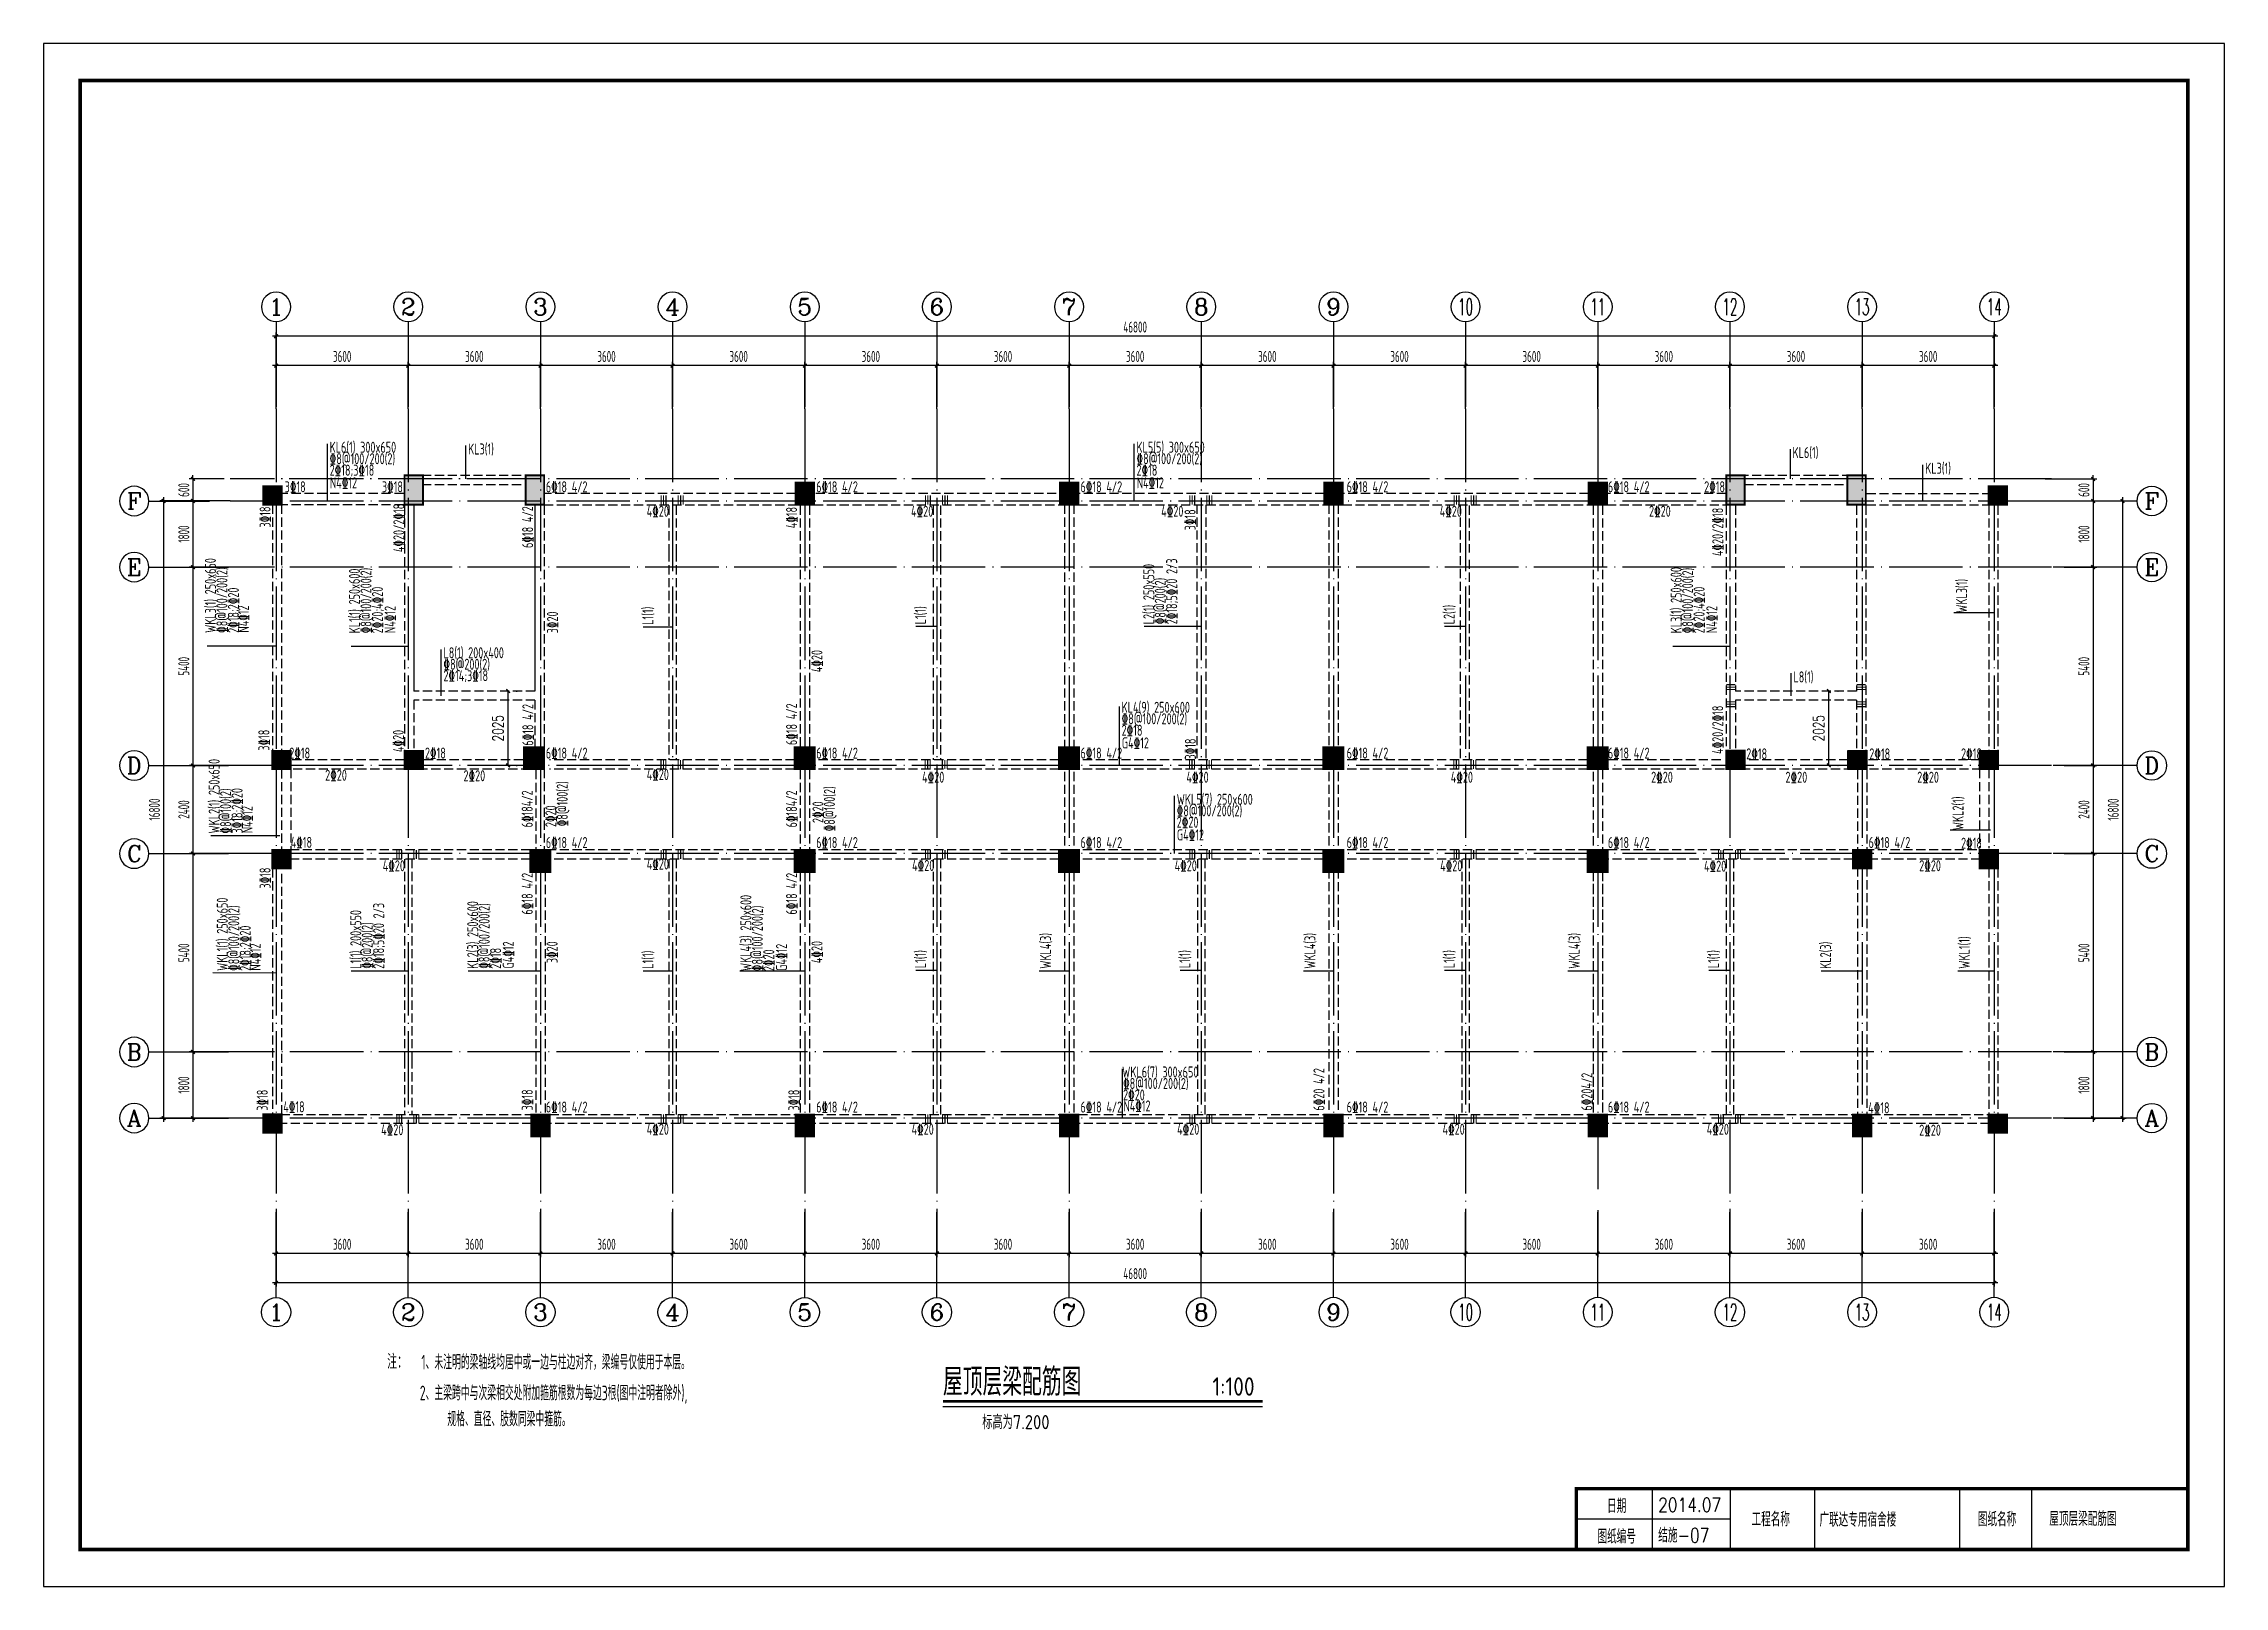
# Model space of a CAD drawing. Extents: x 127019 to 780419, y 327305 to 369305.
# Drawn here: x 483419 to 542819, y 327305 to 369305 of the extents above; entities that cross this region are included whole.
import ezdxf
from ezdxf.enums import TextEntityAlignment as Align

# ---------------------------------------------------------------- set-up
doc = ezdxf.new("R2010")
doc.units = 0
doc.header["$LTSCALE"] = 1000
doc.header["$MEASUREMENT"] = 0
for name, pattern in [('CONTINOUS', [0]), ('DASH', [0.35, 0.25, -0.1]), ('DOTE', [2.42, 2, -0.2, 0.02, -0.2])]:
    doc.linetypes.add(name, pattern=pattern)
doc.layers.get('0').update_dxf_attribs({"linetype": 'CONTINUOUS'})
doc.layers.get('Defpoints').update_dxf_attribs({"linetype": 'CONTINUOUS'})
for name, color, linetype in [('2106', 2, 'CONTINUOUS'), ('AXIS_TEXT', 7, 'CONTINUOUS'), ('COLU', 7, 'CONTINUOUS'), ('COLUMN', 7, 'CONTINUOUS'), ('DIM', 3, 'CONTINUOUS'), ('DIM_SYMB', 3, 'CONTINUOUS'), ('DOTE', 8, 'DOTE'), ('PUB_DIM', 3, 'CONTINUOUS'), ('PUB_TEXT', 7, 'CONTINUOUS'), ('PUB_TITLE', 4, 'CONTINUOUS'), ('REIN', 1, 'CONTINUOUS'), ('TEXT', 7, 'CONTINUOUS'), ('文字', 7, 'CONTINUOUS'), ('柱涂实', 54, 'CONTINUOUS'), ('梁', 4, 'CONTINUOUS'), ('梁虚线', 4, 'DASH'), ('梁集中标注', 2, 'CONTINUOUS')]:
    doc.layers.add(name, color=color, linetype=linetype)
doc.styles.add('_TCH_DIM_T3', font='SIMPLEX', dxfattribs={"width": 0.705882, "bigfont": 'GBCBIG'})
doc.styles.add('COMPLEX', font='COMPLEX.shx')
doc.styles.add('GBSTYLE', font='GBXWXT.shx', dxfattribs={"width": 0.75, "bigfont": 'GBHZFS.shx'})
doc.styles.get("Standard").update_dxf_attribs({"font": 'gbxwxt.shx', "bigfont": 'gbhzfs.shx'})
doc.styles.add('TSSD_Dimension', font='gbxwxt.shx', dxfattribs={"width": 0.7, "bigfont": 'gbhzfs.shx'})
doc.styles.add('TSSD_Rein', font='tssdeng.shx', dxfattribs={"width": 0.6, "bigfont": 'gbhzfs.shx'})
doc.styles.add('国标仿宋', font='SIMPLEX.shx', dxfattribs={"width": 0.75, "bigfont": 'gbhzfs.shx'})
doc.dimstyles.new('_TCH_ARCH&&100', dxfattribs={"dimtxt": 297.5, "dimasz": 100, "dimexe": 250, "dimexo": 300, "dimgap": 126.25, "dimtad": 1, "dimdec": 0, "dimzin": 0, "dimdsep": 46, "dimtxsty": '_TCH_DIM_T3', "dimblk": 'ARCHTICK', "dimcen": 0.09, "dimclrt": 7, "dimazin": 2, "dimtfac": 1, "dimtdec": 0, "dimtix": 1, "dimtmove": 2, "dimatfit": 3, "dimfxl": 0, "dimtolj": 1, "dimtzin": 0, "dimarcsym": 0})
doc.dimstyles.new('TSSD_100_100', dxfattribs={"dimtxt": 300, "dimasz": 100, "dimexe": 100, "dimexo": 250, "dimgap": 100, "dimtad": 1, "dimdec": 0, "dimzin": 0, "dimdsep": 46, "dimtxsty": 'TSSD_Dimension', "dimblk": 'ARCHTICK', "dimcen": 0, "dimdle": 100, "dimclrt": 7, "dimadec": 0, "dimazin": 0, "dimtfac": 1, "dimtdec": 0, "dimtix": 1, "dimtmove": 2, "dimatfit": 3, "dimfxl": 0, "dimtolj": 1, "dimtzin": 0, "dimarcsym": 0})

msp = doc.modelspace()

# ---------------------------------------------------------------- texts
at = {"layer": 'PUB_TEXT', "style": 'TSSD_Rein', "width": 0.6}
for s, p in [('1、未注明的梁轴线均居中或一边与柱边对齐，梁编号仅使用于本层。', (493709.2, 333209.2)), ('2、主梁跨中与次梁相交处附加箍筋根数为每边3根(图中注明者除外),', (493666.8, 332371.3))]:
    msp.add_text(s, height=400, dxfattribs=at).set_placement(p)
at = {"layer": 'PUB_TEXT'}
for s, height, p in [('屋顶层梁配筋图', 748.03, (507916, 332496.2)), ('1:100', 500, (515256.2, 332496.2))]:
    msp.add_text(s, height=height, dxfattribs=at).set_placement(p)
at = {"layer": 'PUB_TEXT', "style": 'TSSD_Rein', "width": 0.6}
msp.add_text('规格、直径、肢数同梁中箍筋。', height=400, dxfattribs=at).set_placement((494416, 331541.2), align=Align.BOTTOM_LEFT)
at = {"layer": 'TEXT', "style": 'GBSTYLE', "width": 0.75}
msp.add_text('注：', height=400, dxfattribs=at).set_placement((492776.9, 333222))
at = {"layer": '文字'}
msp.add_text('标高为7.200', height=385, dxfattribs=at).set_placement((508987.2, 331584.1))
at = {"layer": '文字', "style": '国标仿宋', "width": 0.8}
for s, p in [('日期', (526266.8, 329300.7)), ('工程名称', (530462.5, 328940.5)), ('图纸名称', (536626.5, 328939)), ('图纸编号', (526266.8, 328469.1))]:
    msp.add_text(s, height=385, dxfattribs=at).set_placement(p, align=Align.CENTER)
for s, p in [('2014.07', (527396.9, 329334.2)), ('广联达专用宿舍楼', (531789.7, 328928.3)), ('屋顶层梁配筋图', (538049.4, 328951.4)), ('结施-07', (527396.9, 328502.6))]:
    msp.add_text(s, height=385, dxfattribs=at).set_placement(p)
at = {"layer": '梁集中标注', "style": 'TSSD_Rein', "width": 0.7}
for s, p in [('KL6(1) 300x650', (491210.2, 358167.4)), ('%%1328@100/200(2)', (491210.2, 357854.9)), ('KL3(1) ', (494983.5, 358119.2)), ('KL5(5) 300x650', (513187.5, 358167.4)), ('%%1328@100/200(2)', (513187.5, 357854.9)), ('KL6(1) ', (531057.9, 358022.4)), ('2%%13218;3%%13218', (491210.2, 357542.4)), ('2%%13218', (513187.5, 357542.4)), ('KL3(1) ', (534670.8, 357595.2)), ('3%%13218', (489985.5, 357091.3)), ('N4%%13212', (491217, 357198.1)), ('3%%13218', (492634.2, 357091.6)), ('6%%13218 4/2', (497098.6, 357091)), ('6%%13218 4/2', (504462.8, 357091)), ('6%%13218 4/2', (511661.7, 357091)), ('N4%%13212', (513194.2, 357198.1)), ('6%%13218 4/2', (518911.2, 357091)), ('6%%13218 4/2', (526026.6, 357091)), ('2%%13218', (528649.5, 357091)), ('4%%13220', (499846, 356425.1)), ('4%%13220 ', (507046, 356425.1)), ('4%%13220 ', (513860.4, 356425.1)), ('4%%13220 ', (521446, 356425.1)), ('2%%13220 ', (527148, 356425.1)), ('L8(1) 200x400', (494310.6, 352572.2)), ('2%%13214;3%%13218', (494310.6, 351947.2)), ('%%1328@200(2)', (494310.6, 352259.7)), ('L8(1)', (531081.7, 351914.4)), ('KL4(9) 250x600', (512782, 351087.2)), ('%%1328@100/200(2)', (512782, 350774.7)), ('2%%13218', (512782, 350462.2)), ('2%%13218 ', (490109.7, 349841)), ('2%%13218 ', (493806.6, 349841)), ('6%%13218 4/2', (497098.6, 349841)), ('6%%13218 4/2', (504462.8, 349841)), ('6%%13218 4/2', (511661.7, 349841)), ('G4%%13212', (512788.7, 350117.9)), ('6%%13218 4/2', (518911.2, 349841)), ('6%%13218 4/2', (526026.6, 349841)), ('2%%13218', (529795.7, 349819.7)), ('2%%13218', (533147.4, 349819.7)), ('2%%13218', (535646.9, 349819.7)), ('2%%13220', (491088.2, 349238.8)), ('2%%13220', (494856.1, 349223.8)), ('4%%13220 ', (499846, 349256.6)), ('4%%13220 ', (507347.4, 349183.9)), ('4%%13220 ', (514547.4, 349183.9)), ('4%%13220', (521747.4, 349183.9)), ('2%%13220', (527205, 349183.9)), ('2%%13220', (530865.7, 349183.9)), ('2%%13220', (534452.9, 349183.9)), ('WKL5(7) 250x600', (514282.3, 348582.3)), ('2%%13220', (514282.3, 347957.3)), ('%%1328@100/200(2)', (514282.3, 348269.8)), ('4%%13218', (490149.3, 347410.5)), ('6%%13218 4/2', (497098.6, 347406.8)), ('6%%13218 4/2', (504462.8, 347406.8)), ('6%%13218 4/2', (511661.7, 347406.8)), ('G4%%13212', (514289, 347613.1)), ('6%%13218 4/2', (518911.2, 347406.8)), ('6%%13218 4/2', (526026.6, 347406.8)), ('6%%13218 4/2', (533128.6, 347406.8)), ('2%%13218', (535646.9, 347387.4)), ('4%%13220 ', (492655.7, 346772.8)), ('4%%13220 ', (499846, 346820.3)), ('4%%13220', (507075.4, 346781)), ('4%%13220 ', (514226, 346774.6)), ('4%%13220', (521458.5, 346774.6)), ('4%%13220 ', (528645.3, 346762.8)), ('2%%13220 ', (534507, 346774.6)), ('WKL6(7) 300x650', (512797.2, 341158.4)), ('%%1328@100/200(2)', (512821.3, 340845.9)), ('4%%13218', (489946.6, 340210.5)), ('6%%13218 4/2', (497098.6, 340204.3)), ('6%%13218 4/2', (504462.8, 340204.3)), ('6%%13218 4/2', (511661.7, 340204.3)), ('2%%13220', (512821.3, 340533.4)), ('N4%%13212', (512830.6, 340234.5)), ('6%%13218 4/2', (518911.2, 340204.3)), ('6%%13218 4/2', (526026.6, 340204.3)), ('4%%13218', (533116.9, 340183.8)), ('4%%13220', (492613.8, 339588.3)), ('4%%13220', (499846, 339601.4)), ('4%%13220', (507060.9, 339601.4)), ('4%%13220', (514293.1, 339601.4)), ('4%%13220', (521522.9, 339601.4)), ('4%%13220', (528718.5, 339601.4)), ('2%%13220', (534507, 339574.6))]:
    msp.add_text(s, height=300, dxfattribs=at).set_placement(p)
for s, p in [('3%%13218 ', (489601.2, 356131.4)), ('4%%13220/2%%13218', (493245.1, 355461.2)), ('6%%13218 4/2', (496752.1, 355574.7)), ('4%%13218', (503941.2, 356110.7)), ('3%%13218', (514796.6, 356055.8)), ('4%%13220/2%%13218', (529167.8, 355353.6)), ('WKL3(1) 250x650', (488112.9, 353263)), ('2%%13218;5%%13220 2/3', (514296.2, 353497.2)), ('%%1328@100/200(2)', (488425.4, 353263)), ('KL1(1) 250x600', (492036.5, 353251)), ('%%1328@100/200(2)', (492349, 353251)), ('L2(1) 250x550', (513671.2, 353497.2)), ('%%1328@200(2)', (513983.7, 353497.2)), ('KL3(1) 250x600', (528036.5, 353251)), ('%%1328@100/200(2)', (528349, 353251)), ('WKL3(1) ', (535812.6, 353809.6)), ('2%%13218;2%%13220', (488737.9, 353263)), ('2%%13220;4%%13220', (492661.5, 353251)), ('2%%13220;4%%13220', (528661.5, 353251)), ('N4%%13212', (489010.8, 353269.8)), ('N4%%13212', (493005.8, 353257.7)), ('3%%13220', (497430, 353251)), ('L1(1) ', (500026.9, 353482.7)), ('L1(1)', (507452.3, 353497.2)), ('L2(1)', (521852.3, 353497.2)), ('N4%%13212', (529005.8, 353257.7)), ('4%%13220', (504632.4, 352192.5)), ('6%%13218 4/2', (496758.8, 350192.3)), ('6%%13218 4/2', (503941.7, 350208)), ('4%%13220/2%%13218', (529167.8, 349966.9)), ('3%%13218 ', (489568.8, 350056.5)), ('4%%13220', (493231.6, 350018.4)), ('3%%13218 ', (514804.7, 349814.8)), ('WKL2(1) 250x650', (488213.8, 347800.7)), ('%%1328@100(2)', (488526.3, 347800.7)), ('3%%13218;2%%13220', (488838.8, 347800.7)), ('6%%132184/2', (496741.7, 347966.8)), ('%%1328@100(2)', (497695.9, 347996.6)), ('6%%132184/2', (503941.7, 347966.8)), ('%%1328@100(2)', (504974.3, 347858.4)), ('WKL2(1) ', (535713.5, 347891.4)), ('N4%%13212', (489111.7, 347807.5)), ('2%%13220', (497385.8, 347976.3)), ('2%%13220', (504661.2, 348086.2)), ('3%%13218', (489601.2, 346301.8)), ('6%%13218 4/2', (496741.7, 345594.9)), ('6%%13218 4/2', (503941.7, 345594.9)), ('WKL1(1) 250x650', (488436.5, 344060.7)), ('%%1328@100/200(2)', (488749, 344060.7)), ('2%%13218;5%%13220 2/3', (492696.2, 344119.4)), ('KL2(3) 250x600', (495256.8, 344119.4)), ('%%1328@100/200(2)', (495569.3, 344119.4)), ('WKL4(3) 250x600', (502697, 344054.5)), ('%%1328@100/200(2)', (503009.5, 344054.5)), ('2%%13218;2%%13220', (489061.5, 344060.7)), ('L1(1) 200x550', (492071.2, 344119.4)), ('%%1328@200(2)', (492383.7, 344119.4)), ('N4%%13212', (489334.4, 344067.4)), ('2%%13218', (495881.8, 344119.4)), ('G4%%13212', (496226.1, 344126.1)), ('3%%13220', (497419.5, 344271.2)), ('L1(1) ', (500026.9, 344119.4)), ('2%%13220', (503322, 344054.5)), ('G4%%13212', (503666.2, 344061.3)), ('4%%13220', (504632.4, 344271.2)), ('L1(1)', (507452.3, 344133.9)), ('WKL4(3) ', (510861.1, 344119.4)), ('L1(1)', (514652.3, 344133.9)), ('WKL4(3) ', (518061.1, 344119.4)), ('L1(1)', (521852.3, 344133.9)), ('WKL4(3) ', (525261.1, 344119.4)), ('L1(1)', (529052.3, 344133.9)), ('KL2(3)', (532107.2, 344119.4)), ('WKL1(1)', (535885.2, 344119.4)), ('6%%13220 4/2', (518306.3, 340256.8)), ('6%%132204/2', (525603.8, 340256.8)), ('3%%13218', (489525.2, 340255.6)), ('3%%13218', (496741.7, 340262.4)), ('3%%13218', (504003.8, 340256.8))]:
    msp.add_text(s, height=300, rotation=90, dxfattribs=at).set_placement(p)

# ---------------------------------------------------------------- blocks, each defined once
blk = doc.blocks.new('_ArchTick')
at = {"color": 0, "linetype": 'ByBlock', "const_width": 0.4}
blk.add_lwpolyline([(-0.5, -0.5), (0.5, 0.5)], dxfattribs=at)
blk = doc.blocks.new('*D303')
at = {"layer": 'Defpoints', "color": 0, "transparency": 16777216}
for p in [(538209, 356854), (538209, 340054), (540043, 340054)]:
    blk.add_point(p, dxfattribs=at)
at = {"layer": 'DIM', "color": 0, "lineweight": -2, "transparency": 16777216}
for p, q in [((538459, 356854), (540143, 356854)), ((540043, 356954), (540043, 339954)), ((538459, 340054), (540143, 340054))]:
    blk.add_line(p, q, dxfattribs=at)
at = {"layer": 'DIM', "color": 0, "lineweight": -2, "transparency": 16777216, "xscale": 100, "yscale": 100, "zscale": 100}
for p, rotation in [((540043, 356854), 90), ((540043, 340054), 270)]:
    blk.add_blockref('_ArchTick', p, dxfattribs=dict(at, rotation=rotation))
at = {"layer": 'DIM', "color": 7, "transparency": 16777216, "insert": (539793, 348454), "char_height": 300, "attachment_point": 5, "rotation": 90, "style": 'TSSD_Dimension'}
blk.add_mtext('\\A1;16800', dxfattribs=at)
blk = doc.blocks.new('*D304')
at = {"layer": 'Defpoints', "color": 0, "transparency": 16777216}
for p in [(538209, 341854), (538209, 340054), (539243, 340054)]:
    blk.add_point(p, dxfattribs=at)
at = {"layer": 'DIM', "color": 0, "lineweight": -2, "transparency": 16777216}
for p, q in [((538459, 341854), (539343, 341854)), ((539243, 341954), (539243, 339954)), ((538459, 340054), (539343, 340054))]:
    blk.add_line(p, q, dxfattribs=at)
at = {"layer": 'DIM', "color": 0, "lineweight": -2, "transparency": 16777216, "xscale": 100, "yscale": 100, "zscale": 100}
for p, rotation in [((539243, 341854), 90), ((539243, 340054), 270)]:
    blk.add_blockref('_ArchTick', p, dxfattribs=dict(at, rotation=rotation))
at = {"layer": 'DIM', "color": 7, "transparency": 16777216, "insert": (538993, 340954), "char_height": 300, "attachment_point": 5, "rotation": 90, "style": 'TSSD_Dimension'}
blk.add_mtext('\\A1;1800', dxfattribs=at)
blk = doc.blocks.new('*D305')
at = {"layer": 'Defpoints', "color": 0, "transparency": 16777216}
for p in [(538209, 347254), (538209, 341854), (539243, 341854)]:
    blk.add_point(p, dxfattribs=at)
at = {"layer": 'DIM', "color": 0, "lineweight": -2, "transparency": 16777216}
for p, q in [((538459, 347254), (539343, 347254)), ((539243, 347354), (539243, 341754)), ((538459, 341854), (539343, 341854))]:
    blk.add_line(p, q, dxfattribs=at)
at = {"layer": 'DIM', "color": 0, "lineweight": -2, "transparency": 16777216, "xscale": 100, "yscale": 100, "zscale": 100}
for p, rotation in [((539243, 347254), 90), ((539243, 341854), 270)]:
    blk.add_blockref('_ArchTick', p, dxfattribs=dict(at, rotation=rotation))
at = {"layer": 'DIM', "color": 7, "transparency": 16777216, "insert": (538993, 344554), "char_height": 300, "attachment_point": 5, "rotation": 90, "style": 'TSSD_Dimension'}
blk.add_mtext('\\A1;5400', dxfattribs=at)
blk = doc.blocks.new('*D306')
at = {"layer": 'Defpoints', "color": 0, "transparency": 16777216}
for p in [(538209, 349654), (538209, 347254), (539243, 347254)]:
    blk.add_point(p, dxfattribs=at)
at = {"layer": 'DIM', "color": 0, "lineweight": -2, "transparency": 16777216}
for p, q in [((538459, 349654), (539343, 349654)), ((539243, 349754), (539243, 347154)), ((538459, 347254), (539343, 347254))]:
    blk.add_line(p, q, dxfattribs=at)
at = {"layer": 'DIM', "color": 0, "lineweight": -2, "transparency": 16777216, "xscale": 100, "yscale": 100, "zscale": 100}
for p, rotation in [((539243, 349654), 90), ((539243, 347254), 270)]:
    blk.add_blockref('_ArchTick', p, dxfattribs=dict(at, rotation=rotation))
at = {"layer": 'DIM', "color": 7, "transparency": 16777216, "insert": (538993, 348454), "char_height": 300, "attachment_point": 5, "rotation": 90, "style": 'TSSD_Dimension'}
blk.add_mtext('\\A1;2400', dxfattribs=at)
blk = doc.blocks.new('*D307')
at = {"layer": 'Defpoints', "color": 0, "transparency": 16777216}
for p in [(538209, 355054), (538209, 349654), (539243, 349654)]:
    blk.add_point(p, dxfattribs=at)
at = {"layer": 'DIM', "color": 0, "lineweight": -2, "transparency": 16777216}
for p, q in [((538459, 355054), (539343, 355054)), ((539243, 355154), (539243, 349554)), ((538459, 349654), (539343, 349654))]:
    blk.add_line(p, q, dxfattribs=at)
at = {"layer": 'DIM', "color": 0, "lineweight": -2, "transparency": 16777216, "xscale": 100, "yscale": 100, "zscale": 100}
for p, rotation in [((539243, 355054), 90), ((539243, 349654), 270)]:
    blk.add_blockref('_ArchTick', p, dxfattribs=dict(at, rotation=rotation))
at = {"layer": 'DIM', "color": 7, "transparency": 16777216, "insert": (538993, 352354), "char_height": 300, "attachment_point": 5, "rotation": 90, "style": 'TSSD_Dimension'}
blk.add_mtext('\\A1;5400', dxfattribs=at)
blk = doc.blocks.new('*D308')
at = {"layer": 'Defpoints', "color": 0, "transparency": 16777216}
for p in [(538209, 356854), (538209, 355054), (539243, 355054)]:
    blk.add_point(p, dxfattribs=at)
at = {"layer": 'DIM', "color": 0, "lineweight": -2, "transparency": 16777216}
for p, q in [((538459, 356854), (539343, 356854)), ((539243, 356954), (539243, 354954)), ((538459, 355054), (539343, 355054))]:
    blk.add_line(p, q, dxfattribs=at)
at = {"layer": 'DIM', "color": 0, "lineweight": -2, "transparency": 16777216, "xscale": 100, "yscale": 100, "zscale": 100}
for p, rotation in [((539243, 356854), 90), ((539243, 355054), 270)]:
    blk.add_blockref('_ArchTick', p, dxfattribs=dict(at, rotation=rotation))
at = {"layer": 'DIM', "color": 7, "transparency": 16777216, "insert": (538993, 355954), "char_height": 300, "attachment_point": 5, "rotation": 90, "style": 'TSSD_Dimension'}
blk.add_mtext('\\A1;1800', dxfattribs=at)
blk = doc.blocks.new('_axiso')
blk.add_circle((0, 0), 0.5)
at = {"layer": 'AXIS_TEXT', "style": 'COMPLEX', "width": 1.041667}
blk.add_attdef('A', text='', height=0.56, dxfattribs=at).set_placement((-0.25, -0.28), (0.25, -0.28), align=Align.FIT)
blk = doc.blocks.new('*D309')
at = {"layer": 'Defpoints', "color": 0, "transparency": 16777216}
for p in [(537686, 357454), (537686, 356854), (539243, 356854)]:
    blk.add_point(p, dxfattribs=at)
at = {"layer": 'DIM', "color": 0, "lineweight": -2, "transparency": 16777216}
for p, q in [((537936, 357454), (539343, 357454)), ((539243, 357454), (539243, 357554)), ((539243, 357454), (539243, 356854)), ((537936, 356854), (539343, 356854)), ((539243, 356854), (539243, 356754))]:
    blk.add_line(p, q, dxfattribs=at)
at = {"layer": 'DIM', "color": 0, "lineweight": -2, "transparency": 16777216, "xscale": 100, "yscale": 100, "zscale": 100}
for p, rotation in [((539243, 357454), 270), ((539243, 356854), 90)]:
    blk.add_blockref('_ArchTick', p, dxfattribs=dict(at, rotation=rotation))
at = {"layer": 'DIM', "color": 7, "transparency": 16777216, "insert": (538993, 357154), "char_height": 300, "attachment_point": 5, "rotation": 90, "style": 'TSSD_Dimension'}
blk.add_mtext('\\A1;600', dxfattribs=at)
blk = doc.blocks.new('*D310')
at = {"layer": 'Defpoints', "color": 0, "transparency": 16777216}
for p in [(488755, 349654), (487488, 347254), (488755, 347254)]:
    blk.add_point(p, dxfattribs=at)
at = {"layer": 'DIM', "color": 0, "lineweight": -2, "transparency": 16777216}
for p, q in [((488505, 349654), (487388, 349654)), ((487488, 349754), (487488, 347154)), ((488505, 347254), (487388, 347254))]:
    blk.add_line(p, q, dxfattribs=at)
at = {"layer": 'DIM', "color": 0, "lineweight": -2, "transparency": 16777216, "xscale": 100, "yscale": 100, "zscale": 100}
for p, rotation in [((487488, 349654), 90), ((487488, 347254), 270)]:
    blk.add_blockref('_ArchTick', p, dxfattribs=dict(at, rotation=rotation))
at = {"layer": 'DIM', "color": 7, "transparency": 16777216, "insert": (487238, 348454), "char_height": 300, "attachment_point": 5, "rotation": 90, "style": 'TSSD_Dimension'}
blk.add_mtext('\\A1;2400', dxfattribs=at)
blk = doc.blocks.new('*D311')
at = {"layer": 'Defpoints', "color": 0, "transparency": 16777216}
for p in [(488755, 347254), (487488, 341854), (488755, 341854)]:
    blk.add_point(p, dxfattribs=at)
at = {"layer": 'DIM', "color": 0, "lineweight": -2, "transparency": 16777216}
for p, q in [((488505, 347254), (487388, 347254)), ((487488, 347354), (487488, 341754)), ((488505, 341854), (487388, 341854))]:
    blk.add_line(p, q, dxfattribs=at)
at = {"layer": 'DIM', "color": 0, "lineweight": -2, "transparency": 16777216, "xscale": 100, "yscale": 100, "zscale": 100}
for p, rotation in [((487488, 347254), 90), ((487488, 341854), 270)]:
    blk.add_blockref('_ArchTick', p, dxfattribs=dict(at, rotation=rotation))
at = {"layer": 'DIM', "color": 7, "transparency": 16777216, "insert": (487238, 344554), "char_height": 300, "attachment_point": 5, "rotation": 90, "style": 'TSSD_Dimension'}
blk.add_mtext('\\A1;5400', dxfattribs=at)
blk = doc.blocks.new('*D312')
at = {"layer": 'Defpoints', "color": 0, "transparency": 16777216}
for p in [(488755, 341854), (487488, 340054), (488755, 340054)]:
    blk.add_point(p, dxfattribs=at)
at = {"layer": 'DIM', "color": 0, "lineweight": -2, "transparency": 16777216}
for p, q in [((488505, 341854), (487388, 341854)), ((487488, 341954), (487488, 339954)), ((488505, 340054), (487388, 340054))]:
    blk.add_line(p, q, dxfattribs=at)
at = {"layer": 'DIM', "color": 0, "lineweight": -2, "transparency": 16777216, "xscale": 100, "yscale": 100, "zscale": 100}
for p, rotation in [((487488, 341854), 90), ((487488, 340054), 270)]:
    blk.add_blockref('_ArchTick', p, dxfattribs=dict(at, rotation=rotation))
at = {"layer": 'DIM', "color": 7, "transparency": 16777216, "insert": (487238, 340954), "char_height": 300, "attachment_point": 5, "rotation": 90, "style": 'TSSD_Dimension'}
blk.add_mtext('\\A1;1800', dxfattribs=at)
blk = doc.blocks.new('*D313')
at = {"layer": 'Defpoints', "color": 0, "transparency": 16777216}
for p in [(488755, 356854), (487488, 355054), (488755, 355054)]:
    blk.add_point(p, dxfattribs=at)
at = {"layer": 'DIM', "color": 0, "lineweight": -2, "transparency": 16777216}
for p, q in [((488505, 356854), (487388, 356854)), ((487488, 356954), (487488, 354954)), ((488505, 355054), (487388, 355054))]:
    blk.add_line(p, q, dxfattribs=at)
at = {"layer": 'DIM', "color": 0, "lineweight": -2, "transparency": 16777216, "xscale": 100, "yscale": 100, "zscale": 100}
for p, rotation in [((487488, 356854), 90), ((487488, 355054), 270)]:
    blk.add_blockref('_ArchTick', p, dxfattribs=dict(at, rotation=rotation))
at = {"layer": 'DIM', "color": 7, "transparency": 16777216, "insert": (487238, 355954), "char_height": 300, "attachment_point": 5, "rotation": 90, "style": 'TSSD_Dimension'}
blk.add_mtext('\\A1;1800', dxfattribs=at)
blk = doc.blocks.new('*D314')
at = {"layer": 'Defpoints', "color": 0, "transparency": 16777216}
for p in [(488755, 355054), (487488, 349654), (488755, 349654)]:
    blk.add_point(p, dxfattribs=at)
at = {"layer": 'DIM', "color": 0, "lineweight": -2, "transparency": 16777216}
for p, q in [((488505, 355054), (487388, 355054)), ((487488, 355154), (487488, 349554)), ((488505, 349654), (487388, 349654))]:
    blk.add_line(p, q, dxfattribs=at)
at = {"layer": 'DIM', "color": 0, "lineweight": -2, "transparency": 16777216, "xscale": 100, "yscale": 100, "zscale": 100}
for p, rotation in [((487488, 355054), 90), ((487488, 349654), 270)]:
    blk.add_blockref('_ArchTick', p, dxfattribs=dict(at, rotation=rotation))
at = {"layer": 'DIM', "color": 7, "transparency": 16777216, "insert": (487238, 352354), "char_height": 300, "attachment_point": 5, "rotation": 90, "style": 'TSSD_Dimension'}
blk.add_mtext('\\A1;5400', dxfattribs=at)
blk = doc.blocks.new('*D315')
at = {"layer": 'Defpoints', "color": 0, "transparency": 16777216}
for p in [(488755, 356854), (486688, 340054), (488755, 340054)]:
    blk.add_point(p, dxfattribs=at)
at = {"layer": 'DIM', "color": 0, "lineweight": -2, "transparency": 16777216}
for p, q in [((488505, 356854), (486588, 356854)), ((486688, 356954), (486688, 339954)), ((488505, 340054), (486588, 340054))]:
    blk.add_line(p, q, dxfattribs=at)
at = {"layer": 'DIM', "color": 0, "lineweight": -2, "transparency": 16777216, "xscale": 100, "yscale": 100, "zscale": 100}
for p, rotation in [((486688, 356854), 90), ((486688, 340054), 270)]:
    blk.add_blockref('_ArchTick', p, dxfattribs=dict(at, rotation=rotation))
at = {"layer": 'DIM', "color": 7, "transparency": 16777216, "insert": (486438, 348454), "char_height": 300, "attachment_point": 5, "rotation": 90, "style": 'TSSD_Dimension'}
blk.add_mtext('\\A1;16800', dxfattribs=at)
blk = doc.blocks.new('*D316')
at = {"layer": 'Defpoints', "color": 0, "transparency": 16777216}
for p in [(488589, 357454), (487488, 356854), (488589, 356854)]:
    blk.add_point(p, dxfattribs=at)
at = {"layer": 'DIM', "color": 0, "lineweight": -2, "transparency": 16777216}
for p, q in [((488339, 357454), (487388, 357454)), ((487488, 357454), (487488, 357554)), ((487488, 357454), (487488, 356854)), ((488339, 356854), (487388, 356854)), ((487488, 356854), (487488, 356754))]:
    blk.add_line(p, q, dxfattribs=at)
at = {"layer": 'DIM', "color": 0, "lineweight": -2, "transparency": 16777216, "xscale": 100, "yscale": 100, "zscale": 100}
for p, rotation in [((487488, 357454), 270), ((487488, 356854), 90)]:
    blk.add_blockref('_ArchTick', p, dxfattribs=dict(at, rotation=rotation))
at = {"layer": 'DIM', "color": 7, "transparency": 16777216, "insert": (487238, 357154), "char_height": 300, "attachment_point": 5, "rotation": 90, "style": 'TSSD_Dimension'}
blk.add_mtext('\\A1;600', dxfattribs=at)
blk = doc.blocks.new('_FZHK')
blk.add_lwpolyline([(-0.5, -0.5), (0.5, -0.5), (0.5, 0.5), (-0.5, 0.5)], close=True)
blk = doc.blocks.new('A$C5E704440')
at = {"layer": '2106', "color": 8}
for points in [[(4000, 700), (3500, 700), (4000, -100), (3500, -100)], [(7300, 700), (6800, 700), (7300, -100), (6800, -100)], [(40000, 700), (39500, 700), (40000, -100), (39500, -100)], [(43300, 700), (42800, 700), (43300, -100), (42800, -100)], [(150, 400), (-350, 400), (150, -100), (-350, -100)], [(14650, 500), (14150, 500), (14650, -100), (14150, -100)], [(21850, 500), (21350, 500), (21850, -100), (21350, -100)], [(29050, 500), (28550, 500), (29050, -100), (28550, -100)], [(36250, 500), (35750, 500), (36250, -100), (35750, -100)], [(47150, 400), (46650, 400), (47150, -100), (46650, -100)], [(400, -6800), (-100, -6800), (400, -7300), (-100, -7300)], [(4000, -6800), (3500, -6800), (4000, -7300), (3500, -7300)], [(7300, -6700), (6750, -6700), (7300, -7300), (6750, -7300)], [(14675, -6700), (14125, -6700), (14675, -7300), (14125, -7300)], [(21875, -6700), (21325, -6700), (21875, -7300), (21325, -7300)], [(29075, -6700), (28525, -6700), (29075, -7300), (28525, -7300)], [(36275, -6700), (35725, -6700), (36275, -7300), (35725, -7300)], [(40000, -6800), (39500, -6800), (40000, -7300), (39500, -7300)], [(43300, -6800), (42800, -6800), (43300, -7300), (42800, -7300)], [(46900, -6800), (46400, -6800), (46900, -7300), (46400, -7300)], [(400, -9500), (-100, -9500), (400, -10000), (-100, -10000)], [(7475, -9500), (6925, -9500), (7475, -10100), (6925, -10100)], [(14675, -9500), (14125, -9500), (14675, -10100), (14125, -10100)], [(21875, -9500), (21325, -9500), (21875, -10100), (21325, -10100)], [(29075, -9500), (28525, -9500), (29075, -10100), (28525, -10100)], [(36275, -9500), (35725, -9500), (36275, -10100), (35725, -10100)], [(43450, -9500), (42950, -9500), (43450, -10000), (42950, -10000)], [(46900, -9500), (46400, -9500), (46900, -10000), (46400, -10000)], [(150, -16700), (-350, -16700), (150, -17200), (-350, -17200)], [(7450, -16700), (6950, -16700), (7450, -17300), (6950, -17300)], [(14650, -16700), (14150, -16700), (14650, -17300), (14150, -17300)], [(21850, -16700), (21350, -16700), (21850, -17300), (21350, -17300)], [(29050, -16700), (28550, -16700), (29050, -17300), (28550, -17300)], [(36250, -16700), (35750, -16700), (36250, -17300), (35750, -17300)], [(43450, -16700), (42950, -16700), (43450, -17300), (42950, -17300)], [(47150, -16700), (46650, -16700), (47150, -17200), (46650, -17200)]]:
    blk.add_solid(points, dxfattribs=at)
at = {"layer": 'COLUMN'}
for points in [[(4000, 700), (3500, 700), (3500, -100), (4000, -100)], [(6800, 700), (7300, 700), (7300, -100), (6800, -100)], [(39500, -100), (40000, -100), (40000, 700), (39500, 700)], [(42800, -100), (43300, -100), (43300, 699), (42800, 699)], [(14150, -100), (14650, -100), (14650, 500), (14150, 500)], [(21350, -100), (21850, -100), (21850, 500), (21350, 500)], [(28550, -100), (29050, -100), (29050, 500), (28550, 500)], [(35750, -100), (36250, -100), (36250, 500), (35750, 500)], [(46650, -100), (47150, -100), (47150, 400), (46650, 400)], [(-100, -6800), (400, -6800), (400, -7300), (-100, -7300)], [(4000, -6800), (3500, -6800), (3500, -7300), (4000, -7300)], [(3500, -6800), (4000, -6800), (4000, -7300), (3500, -7300)], [(6750, -6700), (7300, -6700), (7300, -7300), (6750, -7300)], [(14675, -6700), (14125, -6700), (14125, -7300), (14675, -7300)], [(21325, -7300), (21875, -7300), (21875, -6700), (21325, -6700)], [(28525, -7300), (29075, -7300), (29075, -6700), (28525, -6700)], [(35725, -7300), (36275, -7300), (36275, -6700), (35725, -6700)], [(40000, -6800), (39500, -6800), (39500, -7300), (40000, -7300)], [(43300, -6800), (42800, -6800), (42800, -7300), (43300, -7300)], [(46400, -7300), (46900, -7300), (46900, -6800), (46400, -6800)], [(400, -10000), (-100, -10000), (-100, -9500), (400, -9500)], [(6925, -10100), (7475, -10100), (7475, -9500), (6925, -9500)], [(14125, -10100), (14675, -10100), (14675, -9500), (14125, -9500)], [(21325, -10100), (21875, -10100), (21875, -9500), (21325, -9500)], [(28525, -10100), (29075, -10100), (29075, -9500), (28525, -9500)], [(35725, -10100), (36275, -10100), (36275, -9500), (35725, -9500)], [(42950, -10000), (43450, -10000), (43450, -9500), (42950, -9500)], [(46400, -10000), (46900, -10000), (46900, -9500), (46400, -9500)], [(150, -17200), (-350, -17200), (-350, -16700), (150, -16700)], [(7450, -17300), (6950, -17300), (6950, -16700), (7450, -16700)], [(14650, -17300), (14150, -17300), (14150, -16700), (14650, -16700)], [(21850, -17300), (21350, -17300), (21350, -16700), (21850, -16700)], [(29050, -17300), (28550, -17300), (28550, -16700), (29050, -16700)], [(36250, -17300), (35750, -17300), (35750, -16700), (36250, -16700)], [(43450, -17300), (42950, -17300), (42950, -16700), (43450, -16700)], [(47150, -17200), (46650, -17200), (46650, -16700), (47150, -16700)]]:
    blk.add_lwpolyline(points, close=True, dxfattribs=at)
at = {"layer": 'COLUMN', "xscale": 500, "yscale": 500, "zscale": 500}
blk.add_blockref('_FZHK', (-100, 150), dxfattribs=at)
blk = doc.blocks.new('*D409')
at = {"layer": 'Defpoints', "color": 0, "transparency": 16777216}
for p in [(532951, 360539), (532951, 359114), (536551, 359114)]:
    blk.add_point(p, dxfattribs=at)
at = {"layer": 'DIM', "color": 0, "lineweight": -2, "transparency": 16777216}
for p, q in [((532951, 359364), (532951, 360639)), ((536551, 359364), (536551, 360639)), ((536651, 360539), (532851, 360539))]:
    blk.add_line(p, q, dxfattribs=at)
at = {"layer": 'DIM', "color": 0, "lineweight": -2, "transparency": 16777216, "xscale": 100, "yscale": 100, "zscale": 100, "rotation": 180}
blk.add_blockref('_ArchTick', (532951, 360539), dxfattribs=at)
at = {"layer": 'DIM', "color": 0, "lineweight": -2, "transparency": 16777216, "xscale": 100, "yscale": 100, "zscale": 100}
blk.add_blockref('_ArchTick', (536551, 360539), dxfattribs=at)
at = {"layer": 'DIM', "color": 7, "transparency": 16777216, "insert": (534751, 360789), "char_height": 300, "attachment_point": 5, "style": 'TSSD_Dimension'}
blk.add_mtext('\\A1;3600', dxfattribs=at)
blk = doc.blocks.new('*D410')
at = {"layer": 'Defpoints', "color": 0, "transparency": 16777216}
for p in [(532951, 337794), (536551, 337794), (532951, 336369)]:
    blk.add_point(p, dxfattribs=at)
at = {"layer": 'DIM', "color": 0, "lineweight": -2, "transparency": 16777216}
for p, q in [((532951, 337544), (532951, 336269)), ((536551, 337544), (536551, 336269)), ((536651, 336369), (532851, 336369))]:
    blk.add_line(p, q, dxfattribs=at)
at = {"layer": 'DIM', "color": 0, "lineweight": -2, "transparency": 16777216, "xscale": 100, "yscale": 100, "zscale": 100, "rotation": 180}
blk.add_blockref('_ArchTick', (532951, 336369), dxfattribs=at)
at = {"layer": 'DIM', "color": 0, "lineweight": -2, "transparency": 16777216, "xscale": 100, "yscale": 100, "zscale": 100}
blk.add_blockref('_ArchTick', (536551, 336369), dxfattribs=at)
at = {"layer": 'DIM', "color": 7, "transparency": 16777216, "insert": (534751, 336619), "char_height": 300, "attachment_point": 5, "style": 'TSSD_Dimension'}
blk.add_mtext('\\A1;3600', dxfattribs=at)
blk = doc.blocks.new('*D411')
at = {"layer": 'Defpoints', "color": 0, "transparency": 16777216}
for p in [(514951, 360539), (514951, 359114), (518551, 359114)]:
    blk.add_point(p, dxfattribs=at)
at = {"layer": 'DIM', "color": 0, "lineweight": -2, "transparency": 16777216}
for p, q in [((514951, 359364), (514951, 360639)), ((518551, 359364), (518551, 360639)), ((518651, 360539), (514851, 360539))]:
    blk.add_line(p, q, dxfattribs=at)
at = {"layer": 'DIM', "color": 0, "lineweight": -2, "transparency": 16777216, "xscale": 100, "yscale": 100, "zscale": 100, "rotation": 180}
blk.add_blockref('_ArchTick', (514951, 360539), dxfattribs=at)
at = {"layer": 'DIM', "color": 0, "lineweight": -2, "transparency": 16777216, "xscale": 100, "yscale": 100, "zscale": 100}
blk.add_blockref('_ArchTick', (518551, 360539), dxfattribs=at)
at = {"layer": 'DIM', "color": 7, "transparency": 16777216, "insert": (516751, 360789), "char_height": 300, "attachment_point": 5, "style": 'TSSD_Dimension'}
blk.add_mtext('\\A1;3600', dxfattribs=at)
blk = doc.blocks.new('*D412')
at = {"layer": 'Defpoints', "color": 0, "transparency": 16777216}
for p in [(529351, 360539), (529351, 359114), (532951, 359114)]:
    blk.add_point(p, dxfattribs=at)
at = {"layer": 'DIM', "color": 0, "lineweight": -2, "transparency": 16777216}
for p, q in [((529351, 359364), (529351, 360639)), ((532951, 359364), (532951, 360639)), ((533051, 360539), (529251, 360539))]:
    blk.add_line(p, q, dxfattribs=at)
at = {"layer": 'DIM', "color": 0, "lineweight": -2, "transparency": 16777216, "xscale": 100, "yscale": 100, "zscale": 100, "rotation": 180}
blk.add_blockref('_ArchTick', (529351, 360539), dxfattribs=at)
at = {"layer": 'DIM', "color": 0, "lineweight": -2, "transparency": 16777216, "xscale": 100, "yscale": 100, "zscale": 100}
blk.add_blockref('_ArchTick', (532951, 360539), dxfattribs=at)
at = {"layer": 'DIM', "color": 7, "transparency": 16777216, "insert": (531151, 360789), "char_height": 300, "attachment_point": 5, "style": 'TSSD_Dimension'}
blk.add_mtext('\\A1;3600', dxfattribs=at)
blk = doc.blocks.new('*D413')
at = {"layer": 'Defpoints', "color": 0, "transparency": 16777216}
for p in [(525751, 360539), (525751, 359114), (529351, 359114)]:
    blk.add_point(p, dxfattribs=at)
at = {"layer": 'DIM', "color": 0, "lineweight": -2, "transparency": 16777216}
for p, q in [((525751, 359364), (525751, 360639)), ((529351, 359364), (529351, 360639)), ((529451, 360539), (525651, 360539))]:
    blk.add_line(p, q, dxfattribs=at)
at = {"layer": 'DIM', "color": 0, "lineweight": -2, "transparency": 16777216, "xscale": 100, "yscale": 100, "zscale": 100, "rotation": 180}
blk.add_blockref('_ArchTick', (525751, 360539), dxfattribs=at)
at = {"layer": 'DIM', "color": 0, "lineweight": -2, "transparency": 16777216, "xscale": 100, "yscale": 100, "zscale": 100}
blk.add_blockref('_ArchTick', (529351, 360539), dxfattribs=at)
at = {"layer": 'DIM', "color": 7, "transparency": 16777216, "insert": (527551, 360789), "char_height": 300, "attachment_point": 5, "style": 'TSSD_Dimension'}
blk.add_mtext('\\A1;3600', dxfattribs=at)
blk = doc.blocks.new('*D414')
at = {"layer": 'Defpoints', "color": 0, "transparency": 16777216}
for p in [(522151, 360539), (522151, 359114), (525751, 359114)]:
    blk.add_point(p, dxfattribs=at)
at = {"layer": 'DIM', "color": 0, "lineweight": -2, "transparency": 16777216}
for p, q in [((522151, 359364), (522151, 360639)), ((525751, 359364), (525751, 360639)), ((525851, 360539), (522051, 360539))]:
    blk.add_line(p, q, dxfattribs=at)
at = {"layer": 'DIM', "color": 0, "lineweight": -2, "transparency": 16777216, "xscale": 100, "yscale": 100, "zscale": 100, "rotation": 180}
blk.add_blockref('_ArchTick', (522151, 360539), dxfattribs=at)
at = {"layer": 'DIM', "color": 0, "lineweight": -2, "transparency": 16777216, "xscale": 100, "yscale": 100, "zscale": 100}
blk.add_blockref('_ArchTick', (525751, 360539), dxfattribs=at)
at = {"layer": 'DIM', "color": 7, "transparency": 16777216, "insert": (523951, 360789), "char_height": 300, "attachment_point": 5, "style": 'TSSD_Dimension'}
blk.add_mtext('\\A1;3600', dxfattribs=at)
blk = doc.blocks.new('*D415')
at = {"layer": 'Defpoints', "color": 0, "transparency": 16777216}
for p in [(507751, 360539), (507751, 359114), (511351, 359114)]:
    blk.add_point(p, dxfattribs=at)
at = {"layer": 'DIM', "color": 0, "lineweight": -2, "transparency": 16777216}
for p, q in [((507751, 359364), (507751, 360639)), ((511351, 359364), (511351, 360639)), ((511451, 360539), (507651, 360539))]:
    blk.add_line(p, q, dxfattribs=at)
at = {"layer": 'DIM', "color": 0, "lineweight": -2, "transparency": 16777216, "xscale": 100, "yscale": 100, "zscale": 100, "rotation": 180}
blk.add_blockref('_ArchTick', (507751, 360539), dxfattribs=at)
at = {"layer": 'DIM', "color": 0, "lineweight": -2, "transparency": 16777216, "xscale": 100, "yscale": 100, "zscale": 100}
blk.add_blockref('_ArchTick', (511351, 360539), dxfattribs=at)
at = {"layer": 'DIM', "color": 7, "transparency": 16777216, "insert": (509551, 360789), "char_height": 300, "attachment_point": 5, "style": 'TSSD_Dimension'}
blk.add_mtext('\\A1;3600', dxfattribs=at)
blk = doc.blocks.new('*D416')
at = {"layer": 'Defpoints', "color": 0, "transparency": 16777216}
for p in [(500551, 360539), (500551, 359114), (504151, 359114)]:
    blk.add_point(p, dxfattribs=at)
at = {"layer": 'DIM', "color": 0, "lineweight": -2, "transparency": 16777216}
for p, q in [((500551, 359364), (500551, 360639)), ((504151, 359364), (504151, 360639)), ((504251, 360539), (500451, 360539))]:
    blk.add_line(p, q, dxfattribs=at)
at = {"layer": 'DIM', "color": 0, "lineweight": -2, "transparency": 16777216, "xscale": 100, "yscale": 100, "zscale": 100, "rotation": 180}
blk.add_blockref('_ArchTick', (500551, 360539), dxfattribs=at)
at = {"layer": 'DIM', "color": 0, "lineweight": -2, "transparency": 16777216, "xscale": 100, "yscale": 100, "zscale": 100}
blk.add_blockref('_ArchTick', (504151, 360539), dxfattribs=at)
at = {"layer": 'DIM', "color": 7, "transparency": 16777216, "insert": (502351, 360789), "char_height": 300, "attachment_point": 5, "style": 'TSSD_Dimension'}
blk.add_mtext('\\A1;3600', dxfattribs=at)
blk = doc.blocks.new('*D417')
at = {"layer": 'Defpoints', "color": 0, "transparency": 16777216}
for p in [(493351, 360539), (493351, 359114), (496951, 359114)]:
    blk.add_point(p, dxfattribs=at)
at = {"layer": 'DIM', "color": 0, "lineweight": -2, "transparency": 16777216}
for p, q in [((493351, 359364), (493351, 360639)), ((496951, 359364), (496951, 360639)), ((497051, 360539), (493251, 360539))]:
    blk.add_line(p, q, dxfattribs=at)
at = {"layer": 'DIM', "color": 0, "lineweight": -2, "transparency": 16777216, "xscale": 100, "yscale": 100, "zscale": 100, "rotation": 180}
blk.add_blockref('_ArchTick', (493351, 360539), dxfattribs=at)
at = {"layer": 'DIM', "color": 0, "lineweight": -2, "transparency": 16777216, "xscale": 100, "yscale": 100, "zscale": 100}
blk.add_blockref('_ArchTick', (496951, 360539), dxfattribs=at)
at = {"layer": 'DIM', "color": 7, "transparency": 16777216, "insert": (495151, 360789), "char_height": 300, "attachment_point": 5, "style": 'TSSD_Dimension'}
blk.add_mtext('\\A1;3600', dxfattribs=at)
blk = doc.blocks.new('*D418')
at = {"layer": 'Defpoints', "color": 0, "transparency": 16777216}
for p in [(489751, 360539), (489751, 359114), (493351, 359114)]:
    blk.add_point(p, dxfattribs=at)
at = {"layer": 'DIM', "color": 0, "lineweight": -2, "transparency": 16777216}
for p, q in [((489751, 359364), (489751, 360639)), ((493351, 359364), (493351, 360639)), ((493451, 360539), (489651, 360539))]:
    blk.add_line(p, q, dxfattribs=at)
at = {"layer": 'DIM', "color": 0, "lineweight": -2, "transparency": 16777216, "xscale": 100, "yscale": 100, "zscale": 100, "rotation": 180}
blk.add_blockref('_ArchTick', (489751, 360539), dxfattribs=at)
at = {"layer": 'DIM', "color": 0, "lineweight": -2, "transparency": 16777216, "xscale": 100, "yscale": 100, "zscale": 100}
blk.add_blockref('_ArchTick', (493351, 360539), dxfattribs=at)
at = {"layer": 'DIM', "color": 7, "transparency": 16777216, "insert": (491551, 360789), "char_height": 300, "attachment_point": 5, "style": 'TSSD_Dimension'}
blk.add_mtext('\\A1;3600', dxfattribs=at)
blk = doc.blocks.new('*D419')
at = {"layer": 'Defpoints', "color": 0, "transparency": 16777216}
for p in [(489751, 361339), (489751, 359114), (536551, 359114)]:
    blk.add_point(p, dxfattribs=at)
at = {"layer": 'DIM', "color": 0, "lineweight": -2, "transparency": 16777216}
for p, q in [((536651, 361339), (489651, 361339)), ((489751, 359364), (489751, 361439)), ((536551, 359364), (536551, 361439))]:
    blk.add_line(p, q, dxfattribs=at)
at = {"layer": 'DIM', "color": 0, "lineweight": -2, "transparency": 16777216, "xscale": 100, "yscale": 100, "zscale": 100}
for p, rotation in [((489751, 361339), 179.9999999999991), ((536551, 361339), 359.9999999999991)]:
    blk.add_blockref('_ArchTick', p, dxfattribs=dict(at, rotation=rotation))
at = {"layer": 'DIM', "color": 7, "transparency": 16777216, "insert": (513151, 361589), "char_height": 300, "attachment_point": 5, "style": 'TSSD_Dimension'}
blk.add_mtext('\\A1;46800', dxfattribs=at)
blk = doc.blocks.new('*D420')
at = {"layer": 'Defpoints', "color": 0, "transparency": 16777216}
for p in [(489751, 337794), (536551, 337794), (489751, 335569)]:
    blk.add_point(p, dxfattribs=at)
at = {"layer": 'DIM', "color": 0, "lineweight": -2, "transparency": 16777216}
for p, q in [((489751, 337544), (489751, 335469)), ((536551, 337544), (536551, 335469)), ((536651, 335569), (489651, 335569))]:
    blk.add_line(p, q, dxfattribs=at)
at = {"layer": 'DIM', "color": 0, "lineweight": -2, "transparency": 16777216, "xscale": 100, "yscale": 100, "zscale": 100, "rotation": 180.0000000000003}
blk.add_blockref('_ArchTick', (489751, 335569), dxfattribs=at)
at = {"layer": 'DIM', "color": 0, "lineweight": -2, "transparency": 16777216, "xscale": 100, "yscale": 100, "zscale": 100}
blk.add_blockref('_ArchTick', (536551, 335569), dxfattribs=at)
at = {"layer": 'DIM', "color": 7, "transparency": 16777216, "insert": (513151, 335819), "char_height": 300, "attachment_point": 5, "style": 'TSSD_Dimension'}
blk.add_mtext('\\A1;46800', dxfattribs=at)
blk = doc.blocks.new('*D421')
at = {"layer": 'Defpoints', "color": 0, "transparency": 16777216}
for p in [(493351, 337794), (496951, 337794), (493351, 336369)]:
    blk.add_point(p, dxfattribs=at)
at = {"layer": 'DIM', "color": 0, "lineweight": -2, "transparency": 16777216}
for p, q in [((493351, 337544), (493351, 336269)), ((496951, 337544), (496951, 336269)), ((497051, 336369), (493251, 336369))]:
    blk.add_line(p, q, dxfattribs=at)
at = {"layer": 'DIM', "color": 0, "lineweight": -2, "transparency": 16777216, "xscale": 100, "yscale": 100, "zscale": 100, "rotation": 180}
blk.add_blockref('_ArchTick', (493351, 336369), dxfattribs=at)
at = {"layer": 'DIM', "color": 0, "lineweight": -2, "transparency": 16777216, "xscale": 100, "yscale": 100, "zscale": 100}
blk.add_blockref('_ArchTick', (496951, 336369), dxfattribs=at)
at = {"layer": 'DIM', "color": 7, "transparency": 16777216, "insert": (495151, 336619), "char_height": 300, "attachment_point": 5, "style": 'TSSD_Dimension'}
blk.add_mtext('\\A1;3600', dxfattribs=at)
blk = doc.blocks.new('*D422')
at = {"layer": 'Defpoints', "color": 0, "transparency": 16777216}
for p in [(500551, 337544), (504151, 337794), (500551, 336369)]:
    blk.add_point(p, dxfattribs=at)
at = {"layer": 'DIM', "color": 0, "lineweight": -2, "transparency": 16777216}
for p, q in [((504151, 337544), (504151, 336269)), ((500551, 337294), (500551, 336269)), ((504251, 336369), (500451, 336369))]:
    blk.add_line(p, q, dxfattribs=at)
at = {"layer": 'DIM', "color": 0, "lineweight": -2, "transparency": 16777216, "xscale": 100, "yscale": 100, "zscale": 100, "rotation": 180}
blk.add_blockref('_ArchTick', (500551, 336369), dxfattribs=at)
at = {"layer": 'DIM', "color": 0, "lineweight": -2, "transparency": 16777216, "xscale": 100, "yscale": 100, "zscale": 100}
blk.add_blockref('_ArchTick', (504151, 336369), dxfattribs=at)
at = {"layer": 'DIM', "color": 7, "transparency": 16777216, "insert": (502351, 336619), "char_height": 300, "attachment_point": 5, "style": 'TSSD_Dimension'}
blk.add_mtext('\\A1;3600', dxfattribs=at)
blk = doc.blocks.new('*D423')
at = {"layer": 'Defpoints', "color": 0, "transparency": 16777216}
for p in [(507751, 337794), (511351, 337794), (507751, 336369)]:
    blk.add_point(p, dxfattribs=at)
at = {"layer": 'DIM', "color": 0, "lineweight": -2, "transparency": 16777216}
for p, q in [((507751, 337544), (507751, 336269)), ((511351, 337544), (511351, 336269)), ((511451, 336369), (507651, 336369))]:
    blk.add_line(p, q, dxfattribs=at)
at = {"layer": 'DIM', "color": 0, "lineweight": -2, "transparency": 16777216, "xscale": 100, "yscale": 100, "zscale": 100, "rotation": 180}
blk.add_blockref('_ArchTick', (507751, 336369), dxfattribs=at)
at = {"layer": 'DIM', "color": 0, "lineweight": -2, "transparency": 16777216, "xscale": 100, "yscale": 100, "zscale": 100}
blk.add_blockref('_ArchTick', (511351, 336369), dxfattribs=at)
at = {"layer": 'DIM', "color": 7, "transparency": 16777216, "insert": (509551, 336619), "char_height": 300, "attachment_point": 5, "style": 'TSSD_Dimension'}
blk.add_mtext('\\A1;3600', dxfattribs=at)
blk = doc.blocks.new('*D424')
at = {"layer": 'Defpoints', "color": 0, "transparency": 16777216}
for p in [(514951, 337794), (518551, 337794), (514951, 336369)]:
    blk.add_point(p, dxfattribs=at)
at = {"layer": 'DIM', "color": 0, "lineweight": -2, "transparency": 16777216}
for p, q in [((514951, 337544), (514951, 336269)), ((518551, 337544), (518551, 336269)), ((518651, 336369), (514851, 336369))]:
    blk.add_line(p, q, dxfattribs=at)
at = {"layer": 'DIM', "color": 0, "lineweight": -2, "transparency": 16777216, "xscale": 100, "yscale": 100, "zscale": 100, "rotation": 180}
blk.add_blockref('_ArchTick', (514951, 336369), dxfattribs=at)
at = {"layer": 'DIM', "color": 0, "lineweight": -2, "transparency": 16777216, "xscale": 100, "yscale": 100, "zscale": 100}
blk.add_blockref('_ArchTick', (518551, 336369), dxfattribs=at)
at = {"layer": 'DIM', "color": 7, "transparency": 16777216, "insert": (516751, 336619), "char_height": 300, "attachment_point": 5, "style": 'TSSD_Dimension'}
blk.add_mtext('\\A1;3600', dxfattribs=at)
blk = doc.blocks.new('*D425')
at = {"layer": 'Defpoints', "color": 0, "transparency": 16777216}
for p in [(522151, 337794), (525751, 337794), (522151, 336369)]:
    blk.add_point(p, dxfattribs=at)
at = {"layer": 'DIM', "color": 0, "lineweight": -2, "transparency": 16777216}
for p, q in [((522151, 337544), (522151, 336269)), ((525751, 337544), (525751, 336269)), ((525851, 336369), (522051, 336369))]:
    blk.add_line(p, q, dxfattribs=at)
at = {"layer": 'DIM', "color": 0, "lineweight": -2, "transparency": 16777216, "xscale": 100, "yscale": 100, "zscale": 100, "rotation": 180}
blk.add_blockref('_ArchTick', (522151, 336369), dxfattribs=at)
at = {"layer": 'DIM', "color": 0, "lineweight": -2, "transparency": 16777216, "xscale": 100, "yscale": 100, "zscale": 100}
blk.add_blockref('_ArchTick', (525751, 336369), dxfattribs=at)
at = {"layer": 'DIM', "color": 7, "transparency": 16777216, "insert": (523951, 336619), "char_height": 300, "attachment_point": 5, "style": 'TSSD_Dimension'}
blk.add_mtext('\\A1;3600', dxfattribs=at)
blk = doc.blocks.new('*D426')
at = {"layer": 'Defpoints', "color": 0, "transparency": 16777216}
for p in [(529351, 337794), (532951, 337794), (529351, 336369)]:
    blk.add_point(p, dxfattribs=at)
at = {"layer": 'DIM', "color": 0, "lineweight": -2, "transparency": 16777216}
for p, q in [((529351, 337544), (529351, 336269)), ((532951, 337544), (532951, 336269)), ((533051, 336369), (529251, 336369))]:
    blk.add_line(p, q, dxfattribs=at)
at = {"layer": 'DIM', "color": 0, "lineweight": -2, "transparency": 16777216, "xscale": 100, "yscale": 100, "zscale": 100, "rotation": 180}
blk.add_blockref('_ArchTick', (529351, 336369), dxfattribs=at)
at = {"layer": 'DIM', "color": 0, "lineweight": -2, "transparency": 16777216, "xscale": 100, "yscale": 100, "zscale": 100}
blk.add_blockref('_ArchTick', (532951, 336369), dxfattribs=at)
at = {"layer": 'DIM', "color": 7, "transparency": 16777216, "insert": (531151, 336619), "char_height": 300, "attachment_point": 5, "style": 'TSSD_Dimension'}
blk.add_mtext('\\A1;3600', dxfattribs=at)
blk = doc.blocks.new('*D408')
at = {"layer": 'Defpoints', "color": 0, "transparency": 16777216}
for p in [(489751, 337794), (493351, 337794), (489751, 336369)]:
    blk.add_point(p, dxfattribs=at)
at = {"layer": 'DIM', "color": 0, "lineweight": -2, "transparency": 16777216}
for p, q in [((489751, 337544), (489751, 336269)), ((493351, 337544), (493351, 336269)), ((493451, 336369), (489651, 336369))]:
    blk.add_line(p, q, dxfattribs=at)
at = {"layer": 'DIM', "color": 0, "lineweight": -2, "transparency": 16777216, "xscale": 100, "yscale": 100, "zscale": 100, "rotation": 180}
blk.add_blockref('_ArchTick', (489751, 336369), dxfattribs=at)
at = {"layer": 'DIM', "color": 0, "lineweight": -2, "transparency": 16777216, "xscale": 100, "yscale": 100, "zscale": 100}
blk.add_blockref('_ArchTick', (493351, 336369), dxfattribs=at)
at = {"layer": 'DIM', "color": 7, "transparency": 16777216, "insert": (491551, 336619), "char_height": 300, "attachment_point": 5, "style": 'TSSD_Dimension'}
blk.add_mtext('\\A1;3600', dxfattribs=at)
blk = doc.blocks.new('*D399')
at = {"layer": 'Defpoints', "color": 0, "transparency": 16777216}
for p in [(496951, 360539), (496951, 359114), (500551, 359114)]:
    blk.add_point(p, dxfattribs=at)
at = {"layer": 'DIM', "color": 0, "lineweight": -2, "transparency": 16777216}
for p, q in [((496951, 359364), (496951, 360639)), ((500551, 359364), (500551, 360639)), ((500651, 360539), (496851, 360539))]:
    blk.add_line(p, q, dxfattribs=at)
at = {"layer": 'DIM', "color": 0, "lineweight": -2, "transparency": 16777216, "xscale": 100, "yscale": 100, "zscale": 100, "rotation": 180}
blk.add_blockref('_ArchTick', (496951, 360539), dxfattribs=at)
at = {"layer": 'DIM', "color": 0, "lineweight": -2, "transparency": 16777216, "xscale": 100, "yscale": 100, "zscale": 100}
blk.add_blockref('_ArchTick', (500551, 360539), dxfattribs=at)
at = {"layer": 'DIM', "color": 7, "transparency": 16777216, "insert": (498751, 360789), "char_height": 300, "attachment_point": 5, "style": 'TSSD_Dimension'}
blk.add_mtext('\\A1;3600', dxfattribs=at)
blk = doc.blocks.new('*D400')
at = {"layer": 'Defpoints', "color": 0, "transparency": 16777216}
for p in [(496951, 337544), (500551, 337794), (496951, 336369)]:
    blk.add_point(p, dxfattribs=at)
at = {"layer": 'DIM', "color": 0, "lineweight": -2, "transparency": 16777216}
for p, q in [((500551, 337544), (500551, 336269)), ((496951, 337294), (496951, 336269)), ((500651, 336369), (496851, 336369))]:
    blk.add_line(p, q, dxfattribs=at)
at = {"layer": 'DIM', "color": 0, "lineweight": -2, "transparency": 16777216, "xscale": 100, "yscale": 100, "zscale": 100, "rotation": 180}
blk.add_blockref('_ArchTick', (496951, 336369), dxfattribs=at)
at = {"layer": 'DIM', "color": 0, "lineweight": -2, "transparency": 16777216, "xscale": 100, "yscale": 100, "zscale": 100}
blk.add_blockref('_ArchTick', (500551, 336369), dxfattribs=at)
at = {"layer": 'DIM', "color": 7, "transparency": 16777216, "insert": (498751, 336619), "char_height": 300, "attachment_point": 5, "style": 'TSSD_Dimension'}
blk.add_mtext('\\A1;3600', dxfattribs=at)
blk = doc.blocks.new('*D401')
at = {"layer": 'Defpoints', "color": 0, "transparency": 16777216}
for p in [(504151, 360539), (504151, 359114), (507751, 359114)]:
    blk.add_point(p, dxfattribs=at)
at = {"layer": 'DIM', "color": 0, "lineweight": -2, "transparency": 16777216}
for p, q in [((504151, 359364), (504151, 360639)), ((507751, 359364), (507751, 360639)), ((507851, 360539), (504051, 360539))]:
    blk.add_line(p, q, dxfattribs=at)
at = {"layer": 'DIM', "color": 0, "lineweight": -2, "transparency": 16777216, "xscale": 100, "yscale": 100, "zscale": 100, "rotation": 180}
blk.add_blockref('_ArchTick', (504151, 360539), dxfattribs=at)
at = {"layer": 'DIM', "color": 0, "lineweight": -2, "transparency": 16777216, "xscale": 100, "yscale": 100, "zscale": 100}
blk.add_blockref('_ArchTick', (507751, 360539), dxfattribs=at)
at = {"layer": 'DIM', "color": 7, "transparency": 16777216, "insert": (505951, 360789), "char_height": 300, "attachment_point": 5, "style": 'TSSD_Dimension'}
blk.add_mtext('\\A1;3600', dxfattribs=at)
blk = doc.blocks.new('*D402')
at = {"layer": 'Defpoints', "color": 0, "transparency": 16777216}
for p in [(511351, 360539), (511351, 359114), (514951, 359114)]:
    blk.add_point(p, dxfattribs=at)
at = {"layer": 'DIM', "color": 0, "lineweight": -2, "transparency": 16777216}
for p, q in [((511351, 359364), (511351, 360639)), ((514951, 359364), (514951, 360639)), ((515051, 360539), (511251, 360539))]:
    blk.add_line(p, q, dxfattribs=at)
at = {"layer": 'DIM', "color": 0, "lineweight": -2, "transparency": 16777216, "xscale": 100, "yscale": 100, "zscale": 100, "rotation": 180}
blk.add_blockref('_ArchTick', (511351, 360539), dxfattribs=at)
at = {"layer": 'DIM', "color": 0, "lineweight": -2, "transparency": 16777216, "xscale": 100, "yscale": 100, "zscale": 100}
blk.add_blockref('_ArchTick', (514951, 360539), dxfattribs=at)
at = {"layer": 'DIM', "color": 7, "transparency": 16777216, "insert": (513151, 360789), "char_height": 300, "attachment_point": 5, "style": 'TSSD_Dimension'}
blk.add_mtext('\\A1;3600', dxfattribs=at)
blk = doc.blocks.new('*D403')
at = {"layer": 'Defpoints', "color": 0, "transparency": 16777216}
for p in [(518551, 360539), (518551, 359114), (522151, 359114)]:
    blk.add_point(p, dxfattribs=at)
at = {"layer": 'DIM', "color": 0, "lineweight": -2, "transparency": 16777216}
for p, q in [((518551, 359364), (518551, 360639)), ((522151, 359364), (522151, 360639)), ((522251, 360539), (518451, 360539))]:
    blk.add_line(p, q, dxfattribs=at)
at = {"layer": 'DIM', "color": 0, "lineweight": -2, "transparency": 16777216, "xscale": 100, "yscale": 100, "zscale": 100, "rotation": 180}
blk.add_blockref('_ArchTick', (518551, 360539), dxfattribs=at)
at = {"layer": 'DIM', "color": 0, "lineweight": -2, "transparency": 16777216, "xscale": 100, "yscale": 100, "zscale": 100}
blk.add_blockref('_ArchTick', (522151, 360539), dxfattribs=at)
at = {"layer": 'DIM', "color": 7, "transparency": 16777216, "insert": (520351, 360789), "char_height": 300, "attachment_point": 5, "style": 'TSSD_Dimension'}
blk.add_mtext('\\A1;3600', dxfattribs=at)
blk = doc.blocks.new('*D404')
at = {"layer": 'Defpoints', "color": 0, "transparency": 16777216}
for p in [(504151, 337794), (507751, 337794), (504151, 336369)]:
    blk.add_point(p, dxfattribs=at)
at = {"layer": 'DIM', "color": 0, "lineweight": -2, "transparency": 16777216}
for p, q in [((504151, 337544), (504151, 336269)), ((507751, 337544), (507751, 336269)), ((507851, 336369), (504051, 336369))]:
    blk.add_line(p, q, dxfattribs=at)
at = {"layer": 'DIM', "color": 0, "lineweight": -2, "transparency": 16777216, "xscale": 100, "yscale": 100, "zscale": 100, "rotation": 180}
blk.add_blockref('_ArchTick', (504151, 336369), dxfattribs=at)
at = {"layer": 'DIM', "color": 0, "lineweight": -2, "transparency": 16777216, "xscale": 100, "yscale": 100, "zscale": 100}
blk.add_blockref('_ArchTick', (507751, 336369), dxfattribs=at)
at = {"layer": 'DIM', "color": 7, "transparency": 16777216, "insert": (505951, 336619), "char_height": 300, "attachment_point": 5, "style": 'TSSD_Dimension'}
blk.add_mtext('\\A1;3600', dxfattribs=at)
blk = doc.blocks.new('*D405')
at = {"layer": 'Defpoints', "color": 0, "transparency": 16777216}
for p in [(511351, 337794), (514951, 337794), (511351, 336369)]:
    blk.add_point(p, dxfattribs=at)
at = {"layer": 'DIM', "color": 0, "lineweight": -2, "transparency": 16777216}
for p, q in [((511351, 337544), (511351, 336269)), ((514951, 337544), (514951, 336269)), ((515051, 336369), (511251, 336369))]:
    blk.add_line(p, q, dxfattribs=at)
at = {"layer": 'DIM', "color": 0, "lineweight": -2, "transparency": 16777216, "xscale": 100, "yscale": 100, "zscale": 100, "rotation": 180}
blk.add_blockref('_ArchTick', (511351, 336369), dxfattribs=at)
at = {"layer": 'DIM', "color": 0, "lineweight": -2, "transparency": 16777216, "xscale": 100, "yscale": 100, "zscale": 100}
blk.add_blockref('_ArchTick', (514951, 336369), dxfattribs=at)
at = {"layer": 'DIM', "color": 7, "transparency": 16777216, "insert": (513151, 336619), "char_height": 300, "attachment_point": 5, "style": 'TSSD_Dimension'}
blk.add_mtext('\\A1;3600', dxfattribs=at)
blk = doc.blocks.new('*D406')
at = {"layer": 'Defpoints', "color": 0, "transparency": 16777216}
for p in [(518551, 337794), (522151, 337794), (518551, 336369)]:
    blk.add_point(p, dxfattribs=at)
at = {"layer": 'DIM', "color": 0, "lineweight": -2, "transparency": 16777216}
for p, q in [((518551, 337544), (518551, 336269)), ((522151, 337544), (522151, 336269)), ((522251, 336369), (518451, 336369))]:
    blk.add_line(p, q, dxfattribs=at)
at = {"layer": 'DIM', "color": 0, "lineweight": -2, "transparency": 16777216, "xscale": 100, "yscale": 100, "zscale": 100, "rotation": 180}
blk.add_blockref('_ArchTick', (518551, 336369), dxfattribs=at)
at = {"layer": 'DIM', "color": 0, "lineweight": -2, "transparency": 16777216, "xscale": 100, "yscale": 100, "zscale": 100}
blk.add_blockref('_ArchTick', (522151, 336369), dxfattribs=at)
at = {"layer": 'DIM', "color": 7, "transparency": 16777216, "insert": (520351, 336619), "char_height": 300, "attachment_point": 5, "style": 'TSSD_Dimension'}
blk.add_mtext('\\A1;3600', dxfattribs=at)
blk = doc.blocks.new('*D407')
at = {"layer": 'Defpoints', "color": 0, "transparency": 16777216}
for p in [(525751, 337794), (529351, 337794), (525751, 336369)]:
    blk.add_point(p, dxfattribs=at)
at = {"layer": 'DIM', "color": 0, "lineweight": -2, "transparency": 16777216}
for p, q in [((525751, 337544), (525751, 336269)), ((529351, 337544), (529351, 336269)), ((529451, 336369), (525651, 336369))]:
    blk.add_line(p, q, dxfattribs=at)
at = {"layer": 'DIM', "color": 0, "lineweight": -2, "transparency": 16777216, "xscale": 100, "yscale": 100, "zscale": 100, "rotation": 180}
blk.add_blockref('_ArchTick', (525751, 336369), dxfattribs=at)
at = {"layer": 'DIM', "color": 0, "lineweight": -2, "transparency": 16777216, "xscale": 100, "yscale": 100, "zscale": 100}
blk.add_blockref('_ArchTick', (529351, 336369), dxfattribs=at)
at = {"layer": 'DIM', "color": 7, "transparency": 16777216, "insert": (527551, 336619), "char_height": 300, "attachment_point": 5, "style": 'TSSD_Dimension'}
blk.add_mtext('\\A1;3600', dxfattribs=at)
blk = doc.blocks.new('*D626')
at = {"layer": 'Defpoints', "color": 0, "linetype": 'CONTINOUS', "transparency": 16777216}
for p in [(531994, 351679), (532046, 351679), (531994, 349654)]:
    blk.add_point(p, dxfattribs=at)
at = {"layer": 'PUB_DIM', "color": 0, "linetype": 'CONTINOUS', "lineweight": -2, "transparency": 16777216}
for p, q in [((532046, 349654), (532046, 351679)), ((532294, 351679), (532296, 351679)), ((532294, 349654), (532296, 349654))]:
    blk.add_line(p, q, dxfattribs=at)
at = {"layer": 'PUB_DIM', "color": 0, "linetype": 'CONTINOUS', "lineweight": -2, "transparency": 16777216, "xscale": 100, "yscale": 100, "zscale": 100}
for p, rotation in [((532046, 351679), 90), ((532046, 349654), 270)]:
    blk.add_blockref('_ArchTick', p, dxfattribs=dict(at, rotation=rotation))
at = {"layer": 'PUB_DIM', "color": 7, "linetype": 'CONTINOUS', "transparency": 16777216, "insert": (531771, 350666), "char_height": 297.5, "attachment_point": 5, "rotation": 90, "style": '_TCH_DIM_T3'}
blk.add_mtext('\\A1;2025', dxfattribs=at)
blk = doc.blocks.new('*D627')
at = {"layer": 'Defpoints', "color": 0, "linetype": 'CONTINOUS', "transparency": 16777216}
for p in [(495991, 351679), (496072, 351679), (495991, 349654)]:
    blk.add_point(p, dxfattribs=at)
at = {"layer": 'PUB_DIM', "color": 0, "linetype": 'CONTINOUS', "lineweight": -2, "transparency": 16777216}
for p, q in [((496072, 349654), (496072, 351679)), ((496291, 351679), (496322, 351679)), ((496291, 349654), (496322, 349654))]:
    blk.add_line(p, q, dxfattribs=at)
at = {"layer": 'PUB_DIM', "color": 0, "linetype": 'CONTINOUS', "lineweight": -2, "transparency": 16777216, "xscale": 100, "yscale": 100, "zscale": 100}
for p, rotation in [((496072, 351679), 90), ((496072, 349654), 270)]:
    blk.add_blockref('_ArchTick', p, dxfattribs=dict(at, rotation=rotation))
at = {"layer": 'PUB_DIM', "color": 7, "linetype": 'CONTINOUS', "transparency": 16777216, "insert": (495797, 350666), "char_height": 297.5, "attachment_point": 5, "rotation": 90, "style": '_TCH_DIM_T3'}
blk.add_mtext('\\A1;2025', dxfattribs=at)

# ---------------------------------------------------------------- dimensions: what is measured, and where the dimension line sits
at = {"layer": 'DIM'}
for p1, p2, distance, picture, middle in [((536551.2, 359114.1), (489751.2, 359114.1), -2225, '*D419', (513151.2, 361589.1)), ((536551.2, 359114.1), (532951.2, 359114.1), -1425, '*D409', (534751.2, 360789.1)), ((488588.9, 357453.6), (488588.9, 356853.6), -1100.6, '*D316', (487238.3, 357153.6)), ((537685.7, 357453.6), (537685.7, 356853.6), 1557.6, '*D309', (538993.4, 357153.6)), ((488754.9, 356853.6), (488754.9, 340053.6), -2066.6, '*D315', (486438.3, 348453.6)), ((488754.9, 356853.6), (488754.9, 355053.6), -1266.6, '*D313', (487238.3, 355953.6)), ((538209.4, 356853.6), (538209.4, 340053.6), 1834, '*D303', (539793.4, 348453.6)), ((538209.4, 356853.6), (538209.4, 355053.6), 1034, '*D308', (538993.4, 355953.6)), ((536551.2, 337793.7), (489751.2, 337793.7), 2225, '*D420', (513151.2, 335818.7)), ((536551.2, 337793.7), (532951.2, 337793.7), 1425, '*D410', (534751.2, 336618.7))]:
    dim = msp.add_aligned_dim(p1=p1, p2=p2, distance=distance, dimstyle='TSSD_100_100', dxfattribs=at)
    dim.commit()
    dim.dimension.update_dxf_attribs({"geometry": picture, "text_midpoint": middle})
for base, p1, p2, picture, middle in [((489751.2, 360539.1), (493351.2, 359114.1), (489751.2, 359114.1), '*D418', (491551.2, 360789.1)), ((493351.2, 360539.1), (496951.2, 359114.1), (493351.2, 359114.1), '*D417', (495151.2, 360789.1)), ((496951.2, 360539.1), (500551.2, 359114.1), (496951.2, 359114.1), '*D399', (498751.2, 360789.1)), ((500551.2, 360539.1), (504151.2, 359114.1), (500551.2, 359114.1), '*D416', (502351.2, 360789.1)), ((504151.2, 360539.1), (507751.2, 359114.1), (504151.2, 359114.1), '*D401', (505951.2, 360789.1)), ((507751.2, 360539.1), (511351.2, 359114.1), (507751.2, 359114.1), '*D415', (509551.2, 360789.1)), ((511351.2, 360539.1), (514951.2, 359114.1), (511351.2, 359114.1), '*D402', (513151.2, 360789.1)), ((514951.2, 360539.1), (518551.2, 359114.1), (514951.2, 359114.1), '*D411', (516751.2, 360789.1)), ((518551.2, 360539.1), (522151.2, 359114.1), (518551.2, 359114.1), '*D403', (520351.2, 360789.1)), ((522151.2, 360539.1), (525751.2, 359114.1), (522151.2, 359114.1), '*D414', (523951.2, 360789.1)), ((525751.2, 360539.1), (529351.2, 359114.1), (525751.2, 359114.1), '*D413', (527551.2, 360789.1)), ((529351.2, 360539.1), (532951.2, 359114.1), (529351.2, 359114.1), '*D412', (531151.2, 360789.1)), ((489751.2, 336368.7), (493351.2, 337793.7), (489751.2, 337793.7), '*D408', (491551.2, 336618.7)), ((493351.2, 336368.7), (496951.2, 337793.7), (493351.2, 337793.7), '*D421', (495151.2, 336618.7)), ((496951.2, 336368.7), (500551.2, 337793.7), (496951.2, 337543.7), '*D400', (498751.2, 336618.7)), ((500551.2, 336368.7), (504151.2, 337793.7), (500551.2, 337543.7), '*D422', (502351.2, 336618.7)), ((504151.2, 336368.7), (507751.2, 337793.7), (504151.2, 337793.7), '*D404', (505951.2, 336618.7)), ((507751.2, 336368.7), (511351.2, 337793.7), (507751.2, 337793.7), '*D423', (509551.2, 336618.7)), ((511351.2, 336368.7), (514951.2, 337793.7), (511351.2, 337793.7), '*D405', (513151.2, 336618.7)), ((514951.2, 336368.7), (518551.2, 337793.7), (514951.2, 337793.7), '*D424', (516751.2, 336618.7)), ((518551.2, 336368.7), (522151.2, 337793.7), (518551.2, 337793.7), '*D406', (520351.2, 336618.7)), ((522151.2, 336368.7), (525751.2, 337793.7), (522151.2, 337793.7), '*D425', (523951.2, 336618.7)), ((525751.2, 336368.7), (529351.2, 337793.7), (525751.2, 337793.7), '*D407', (527551.2, 336618.7)), ((529351.2, 336368.7), (532951.2, 337793.7), (529351.2, 337793.7), '*D426', (531151.2, 336618.7))]:
    dim = msp.add_linear_dim(base=base, p1=p1, p2=p2, dimstyle='TSSD_100_100', dxfattribs=at)
    dim.commit()
    dim.dimension.update_dxf_attribs({"geometry": picture, "text_midpoint": middle})
for base, p1, p2, picture, middle in [((487488.3, 349653.6), (488754.9, 355053.6), (488754.9, 349653.6), '*D314', (487238.3, 352353.6)), ((539243.4, 349653.6), (538209.4, 355053.6), (538209.4, 349653.6), '*D307', (538993.4, 352353.6)), ((487488.3, 347253.6), (488754.9, 349653.6), (488754.9, 347253.6), '*D310', (487238.3, 348453.6)), ((539243.4, 347253.6), (538209.4, 349653.6), (538209.4, 347253.6), '*D306', (538993.4, 348453.6)), ((487488.3, 341853.6), (488754.9, 347253.6), (488754.9, 341853.6), '*D311', (487238.3, 344553.6)), ((539243.4, 341853.6), (538209.4, 347253.6), (538209.4, 341853.6), '*D305', (538993.4, 344553.6)), ((487488.3, 340053.6), (488754.9, 341853.6), (488754.9, 340053.6), '*D312', (487238.3, 340953.6)), ((539243.4, 340053.6), (538209.4, 341853.6), (538209.4, 340053.6), '*D304', (538993.4, 340953.6))]:
    dim = msp.add_linear_dim(base=base, p1=p1, p2=p2, angle=90, dimstyle='TSSD_100_100', dxfattribs=at)
    dim.commit()
    dim.dimension.update_dxf_attribs({"geometry": picture, "text_midpoint": middle})
at = {"layer": 'PUB_DIM', "linetype": 'CONTINOUS'}
for p1, p2, distance, picture, middle in [((495991.1, 349653.6), (495991.1, 351678.6), -80.8, '*D627', (495796.9, 350666.1)), ((531994.4, 349653.6), (531994.4, 351678.6), -51.6, '*D626', (531771, 350666.1))]:
    dim = msp.add_aligned_dim(p1=p1, p2=p2, distance=distance, dimstyle='_TCH_ARCH&&100', dxfattribs=at)
    dim.commit()
    dim.dimension.update_dxf_attribs({"geometry": picture, "text_midpoint": middle})

# ---------------------------------------------------------------- hatches: boundary and pattern name
at = {"layer": '柱涂实'}
msp.add_hatch(color=256, dxfattribs=at).paths.add_polyline_path([(496501.2, 350151.3), (497051.2, 350151.3), (497051.2, 349551.3), (496501.2, 349551.3)])

# ---------------------------------------------------------------- linework, layer by layer
at = {"layer": 'COLU'}
for p, q in [((493751.2, 357553.6), (493751.2, 356753.6)), ((497051.2, 357553.6), (497051.2, 356753.6)), ((529751.2, 357553.6), (529751.2, 356753.6)), ((533051.2, 357553.6), (533051.2, 356753.6))]:
    msp.add_line(p, q, dxfattribs=at)
at = {"layer": 'COLU', "const_width": 50}
for points in [[(489401.2, 357253.3), (489901.2, 357253.3), (489901.2, 356753.3), (489401.2, 356753.3)], [(489401.2, 357253.3), (489901.2, 357253.3), (489901.2, 356753.3), (489401.2, 356753.3)], [(493251.2, 357553.6), (493751.2, 357553.6), (493751.2, 356753.6), (493251.2, 356753.6)], [(496551.2, 357553.6), (497051.2, 357553.6), (497051.2, 356753.6), (496551.2, 356753.6)], [(503901.2, 357353.6), (504401.2, 357353.6), (504401.2, 356753.6), (503901.2, 356753.6)], [(511102.2, 357353.6), (511602.2, 357353.6), (511602.2, 356753.6), (511102.2, 356753.6)], [(518302.2, 357353.6), (518802.2, 357353.6), (518802.2, 356753.6), (518302.2, 356753.6)], [(525501.2, 357353.6), (526001.2, 357353.6), (526001.2, 356753.6), (525501.2, 356753.6)], [(529251.2, 357553.6), (529751.2, 357553.6), (529751.2, 356753.6), (529251.2, 356753.6)], [(532551.2, 357553.6), (533051.2, 357553.6), (533051.2, 356753.6), (532551.2, 356753.6)], [(536400.8, 357253.6), (536900.8, 357253.6), (536900.8, 356753.6), (536400.8, 356753.6)], [(536400.8, 357253.6), (536900.8, 357253.6), (536900.8, 356753.6), (536400.8, 356753.6)], [(489650.8, 350053.9), (490150.8, 350053.9), (490150.8, 349553.9), (489650.8, 349553.9)], [(493251.2, 350053.1), (493751.2, 350053.1), (493751.2, 349553.1), (493251.2, 349553.1)], [(493251.2, 350053.1), (493751.2, 350053.1), (493751.2, 349553.1), (493251.2, 349553.1)], [(496501.2, 350153.6), (497051.2, 350153.6), (497051.2, 349553.6), (496501.2, 349553.6)], [(503876.2, 350153.6), (504426.2, 350153.6), (504426.2, 349553.6), (503876.2, 349553.6)], [(511076.2, 350153.6), (511626.2, 350153.6), (511626.2, 349553.6), (511076.2, 349553.6)], [(518276.2, 350153.6), (518826.2, 350153.6), (518826.2, 349553.6), (518276.2, 349553.6)], [(525476.2, 350153.6), (526026.2, 350153.6), (526026.2, 349553.6), (525476.2, 349553.6)], [(529251.2, 350054.5), (529751.2, 350054.5), (529751.2, 349554.5), (529251.2, 349554.5)], [(529251.2, 350054.5), (529751.2, 350054.5), (529751.2, 349554.5), (529251.2, 349554.5)], [(532576.2, 350053.6), (533076.2, 350053.6), (533076.2, 349553.6), (532576.2, 349553.6)], [(532576.2, 350053.6), (533076.2, 350053.6), (533076.2, 349553.6), (532576.2, 349553.6)], [(536151.2, 350053.6), (536651.2, 350053.6), (536651.2, 349553.6), (536151.2, 349553.6)], [(536151.2, 350053.6), (536651.2, 350053.6), (536651.2, 349553.6), (536151.2, 349553.6)], [(489650.8, 347353.6), (490150.8, 347353.6), (490150.8, 346853.6), (489650.8, 346853.6)], [(489650.8, 347353.6), (490150.8, 347353.6), (490150.8, 346853.6), (489650.8, 346853.6)], [(496676.2, 347353.6), (497226.2, 347353.6), (497226.2, 346753.6), (496676.2, 346753.6)], [(503876.2, 347353.6), (504426.2, 347353.6), (504426.2, 346753.6), (503876.2, 346753.6)], [(511076.2, 347353.6), (511626.2, 347353.6), (511626.2, 346753.6), (511076.2, 346753.6)], [(518276.2, 347353.6), (518826.2, 347353.6), (518826.2, 346753.6), (518276.2, 346753.6)], [(525476.2, 347354.1), (526026.2, 347354.1), (526026.2, 346754.1), (525476.2, 346754.1)], [(532701.2, 347353.6), (533201.2, 347353.6), (533201.2, 346853.6), (532701.2, 346853.6)], [(536151.2, 347353.3), (536651.2, 347353.3), (536651.2, 346853.3), (536151.2, 346853.3)], [(536151.2, 347353.3), (536651.2, 347353.3), (536651.2, 346853.3), (536151.2, 346853.3)], [(489401.2, 340153.9), (489901.2, 340153.9), (489901.2, 339653.9), (489401.2, 339653.9)], [(496700.9, 340153.6), (497200.9, 340153.6), (497200.9, 339553.6), (496700.9, 339553.6)], [(503900.9, 340153.6), (504400.9, 340153.6), (504400.9, 339553.6), (503900.9, 339553.6)], [(511100.9, 340153.6), (511600.9, 340153.6), (511600.9, 339553.6), (511100.9, 339553.6)], [(518300.9, 340153.6), (518800.9, 340153.6), (518800.9, 339553.6), (518300.9, 339553.6)], [(525500.9, 340153.6), (526000.9, 340153.6), (526000.9, 339553.6), (525500.9, 339553.6)], [(532700.9, 340153.6), (533200.9, 340153.6), (533200.9, 339553.6), (532700.9, 339553.6)], [(536400.9, 340153.6), (536900.9, 340153.6), (536900.9, 339653.6), (536400.9, 339653.6)]]:
    msp.add_lwpolyline(points, close=True, dxfattribs=at)
msp.add_lwpolyline([(489650.8, 349553.9), (489650.8, 350053.9), (490150.8, 350053.9), (490150.8, 349553.9), (489900.8, 349553.9)], dxfattribs=at)
at = {"layer": 'DIM'}
for p, q in [((489751.2, 361739.1), (489751.2, 359414.1)), ((493351.2, 361739.1), (493351.2, 359414.1)), ((496951.2, 361739.1), (496951.2, 359414.1)), ((500551.2, 361739.1), (500551.2, 359414.1)), ((504151.2, 361739.1), (504151.2, 359414.1)), ((507751.2, 361739.1), (507751.2, 359414.1)), ((511351.2, 361739.1), (511351.2, 359414.1)), ((514951.2, 361739.1), (514951.2, 359414.1)), ((518551.2, 361739.1), (518551.2, 359414.1)), ((522151.2, 361739.1), (522151.2, 359414.1)), ((525751.2, 361739.1), (525751.2, 359414.1)), ((529351.2, 361739.1), (529351.2, 359414.1)), ((529351.2, 361739.1), (529351.2, 359414.1)), ((532951.2, 361739.1), (532951.2, 359414.1)), ((536551.2, 361739.1), (536551.2, 359414.1)), ((486288.3, 356853.6), (487938.6, 356853.6)), ((540443.4, 356853.6), (538158.5, 356853.6)), ((486288.3, 355053.6), (488454.9, 355053.6)), ((540443.4, 355053.6), (538158.5, 355053.6)), ((486288.3, 349653.6), (488454.9, 349653.6)), ((540443.4, 349653.6), (538158.5, 349653.6)), ((486288.3, 347253.6), (488454.9, 347253.6)), ((540443.4, 347253.6), (538158.5, 347253.6)), ((486288.3, 341853.6), (488454.9, 341853.6)), ((540443.4, 341853.6), (538158.5, 341853.6)), ((486288.3, 340053.6), (488454.9, 340053.6)), ((540443.4, 340053.6), (538158.5, 340053.6)), ((489751.2, 335168.7), (489751.2, 337493.7)), ((493351.2, 335168.7), (493351.2, 337493.7)), ((496951.2, 335168.7), (496951.2, 337493.7)), ((500551.2, 335168.7), (500551.2, 337493.7)), ((504151.2, 335168.7), (504151.2, 337493.7)), ((507751.2, 335168.7), (507751.2, 337493.7)), ((511351.2, 335168.7), (511351.2, 337493.7)), ((514951.2, 335168.7), (514951.2, 337493.7)), ((518551.2, 335168.7), (518551.2, 337493.7)), ((522151.2, 335168.7), (522151.2, 337493.7)), ((525751.2, 335168.7), (525751.2, 337493.7)), ((529351.2, 335168.7), (529351.2, 337493.7)), ((532951.2, 335168.7), (532951.2, 337493.7)), ((536551.2, 335168.7), (536551.2, 337493.7))]:
    msp.add_line(p, q, dxfattribs=at)
at = {"layer": 'DIM_SYMB', "const_width": 70}
msp.add_lwpolyline([(507916, 332340.5), (516619.8, 332340.5)], dxfattribs=at)
at = {"layer": 'DIM_SYMB'}
msp.add_lwpolyline([(507916, 332200.5), (516619.8, 332200.5)], dxfattribs=at)
at = {"layer": 'DOTE'}
for p, q in [((489751.2, 359364.1), (489751.2, 337543.7)), ((493351.2, 359364.1), (493351.2, 337514.2)), ((496951.2, 359364.1), (496951.2, 337543.7)), ((500551.2, 359364.1), (500551.2, 337543.7)), ((504151.2, 359364.1), (504151.2, 337543.7)), ((507751.2, 359364.1), (507751.2, 337543.7)), ((511351.2, 359364.1), (511351.2, 337543.7)), ((514951.2, 359364.1), (514951.2, 337543.7)), ((518551.2, 359364.1), (518551.2, 337543.7)), ((522151.2, 359364.1), (522151.2, 337543.7)), ((525751.2, 359364.1), (525751.2, 338120.8)), ((529351.2, 359364.1), (529351.2, 337543.7)), ((529351.2, 359364.1), (529351.2, 349653.9)), ((532951.2, 359364.1), (532951.2, 337543.7)), ((536551.2, 359364.1), (536551.2, 337543.7)), ((538108.5, 357453.6), (488504.9, 357453.6)), ((496951.2, 357453.6), (488504.9, 357453.6)), ((538108.5, 357453.6), (529251.2, 357453.6)), ((538108.5, 356853.6), (488504.9, 356853.6)), ((538108.5, 355053.6), (488504.9, 355053.6)), ((538108.5, 349653.6), (488504.9, 349653.6)), ((538108.5, 349653.6), (529351.2, 349653.6)), ((538108.5, 347253.6), (488504.9, 347253.6)), ((538108.5, 341853.6), (488504.9, 341853.6)), ((538108.5, 340053.6), (488504.9, 340053.6))]:
    msp.add_line(p, q, dxfattribs=at)
at = {"layer": 'PUB_TITLE'}
msp.add_lwpolyline([(483419.2, 327305.3), (542819.2, 327305.3), (542819.2, 369305.3), (483419.2, 369305.3)], close=True, dxfattribs=at)
at = {"layer": 'PUB_TITLE', "const_width": 100}
msp.add_lwpolyline([(484419.2, 328305.3), (541819.2, 328305.3), (541819.2, 368305.3), (484419.2, 368305.3)], close=True, dxfattribs=at)
at = {"layer": 'REIN', "const_width": 30}
for points in [[(500238.7, 356753.6), (500238.7, 357003.6)], [(500305.4, 356753.6), (500305.4, 357003.6)], [(500372, 356753.6), (500372, 357003.6)], [(500705.4, 356753.6), (500705.4, 357003.6)], [(500772, 356753.6), (500772, 357003.6)], [(500838.7, 356753.6), (500838.7, 357003.6)], [(507438.7, 356753.6), (507438.7, 357003.6)], [(507505.4, 356753.6), (507505.4, 357003.6)], [(507572, 356753.6), (507572, 357003.6)], [(507905.4, 356753.6), (507905.4, 357003.6)], [(507972, 356753.6), (507972, 357003.6)], [(508038.7, 356753.6), (508038.7, 357003.6)], [(514638.7, 356753.6), (514638.7, 357003.6)], [(514705.4, 356753.6), (514705.4, 357003.6)], [(514772, 356753.6), (514772, 357003.6)], [(515105.4, 356753.6), (515105.4, 357003.6)], [(515172, 356753.6), (515172, 357003.6)], [(515238.7, 356753.6), (515238.7, 357003.6)], [(521838.7, 356753.6), (521838.7, 357003.6)], [(521905.4, 356753.6), (521905.4, 357003.6)], [(521972, 356753.6), (521972, 357003.6)], [(522305.4, 356753.6), (522305.4, 357003.6)], [(522372, 356753.6), (522372, 357003.6)], [(522438.7, 356753.6), (522438.7, 357003.6)], [(500238.7, 356753), (500238.7, 356978)], [(500305.4, 356753), (500305.4, 356978)], [(500372, 356753), (500372, 356978)], [(500705.4, 356753), (500705.4, 356978)], [(500772, 356753), (500772, 356978)], [(500838.7, 356753), (500838.7, 356978)], [(507438.7, 356753), (507438.7, 356978)], [(507505.4, 356753), (507505.4, 356978)], [(507572, 356753), (507572, 356978)], [(507905.4, 356753), (507905.4, 356978)], [(507972, 356753), (507972, 356978)], [(508038.7, 356753), (508038.7, 356978)], [(514638.7, 356753), (514638.7, 356978)], [(514705.4, 356753), (514705.4, 356978)], [(514772, 356753), (514772, 356978)], [(515105.4, 356753), (515105.4, 356978)], [(515172, 356753), (515172, 356978)], [(515238.7, 356753), (515238.7, 356978)], [(521838.7, 356753), (521838.7, 356978)], [(521905.4, 356753), (521905.4, 356978)], [(521972, 356753), (521972, 356978)], [(522305.4, 356753), (522305.4, 356978)], [(522372, 356753), (522372, 356978)], [(522438.7, 356753), (522438.7, 356978)], [(529250.9, 351853.6), (529500.1, 351853.6)], [(529250.9, 351786.9), (529500.1, 351786.9)], [(529250.9, 351720.3), (529500.1, 351720.3)], [(532802, 351853.6), (533051.2, 351853.6)], [(532802, 351786.9), (533051.2, 351786.9)], [(532802, 351720.3), (533051.2, 351720.3)], [(529250.9, 351386.9), (529500.1, 351386.9)], [(529250.9, 351320.3), (529500.1, 351320.3)], [(529250.9, 351253.6), (529500.1, 351253.6)], [(532802, 351386.9), (533051.2, 351386.9)], [(532802, 351320.3), (533051.2, 351320.3)], [(532802, 351253.6), (533051.2, 351253.6)], [(500235.1, 349553.6), (500235.1, 349803.6)], [(500235.1, 349553), (500235.1, 349778)], [(500301.8, 349553.6), (500301.8, 349803.6)], [(500301.8, 349553), (500301.8, 349778)], [(500368.4, 349553.6), (500368.4, 349803.6)], [(500368.4, 349553), (500368.4, 349778)], [(500701.8, 349553.6), (500701.8, 349803.6)], [(500701.8, 349553), (500701.8, 349778)], [(500768.4, 349553.6), (500768.4, 349803.6)], [(500768.4, 349553), (500768.4, 349778)], [(500835.1, 349553.6), (500835.1, 349803.6)], [(500835.1, 349553), (500835.1, 349778)], [(507431.8, 349554.3), (507431.8, 349804.3)], [(507431.8, 349553.6), (507431.8, 349778.6)], [(507498.5, 349554.3), (507498.5, 349804.3)], [(507498.5, 349553.6), (507498.5, 349778.6)], [(507565.2, 349554.3), (507565.2, 349804.3)], [(507565.2, 349553.6), (507565.2, 349778.6)], [(507898.5, 349554.3), (507898.5, 349804.3)], [(507898.5, 349553.6), (507898.5, 349778.6)], [(507965.2, 349554.3), (507965.2, 349804.3)], [(507965.2, 349553.6), (507965.2, 349778.6)], [(508031.8, 349554.3), (508031.8, 349804.3)], [(508031.8, 349553.6), (508031.8, 349778.6)], [(514631.8, 349554.3), (514631.8, 349804.3)], [(514631.8, 349553.6), (514631.8, 349778.6)], [(514698.5, 349554.3), (514698.5, 349804.3)], [(514698.5, 349553.6), (514698.5, 349778.6)], [(514765.2, 349554.3), (514765.2, 349804.3)], [(514765.2, 349553.6), (514765.2, 349778.6)], [(515098.5, 349554.3), (515098.5, 349804.3)], [(515098.5, 349553.6), (515098.5, 349778.6)], [(515165.2, 349554.3), (515165.2, 349804.3)], [(515165.2, 349553.6), (515165.2, 349778.6)], [(515231.8, 349554.3), (515231.8, 349804.3)], [(515231.8, 349553.6), (515231.8, 349778.6)], [(521831.8, 349554.3), (521831.8, 349804.3)], [(521831.8, 349553.6), (521831.8, 349778.6)], [(521898.5, 349554.3), (521898.5, 349804.3)], [(521898.5, 349553.6), (521898.5, 349778.6)], [(521965.2, 349554.3), (521965.2, 349804.3)], [(521965.2, 349553.6), (521965.2, 349778.6)], [(522298.5, 349554.3), (522298.5, 349804.3)], [(522298.5, 349553.6), (522298.5, 349778.6)], [(522365.2, 349554.3), (522365.2, 349804.3)], [(522365.2, 349553.6), (522365.2, 349778.6)], [(522431.8, 349554.3), (522431.8, 349804.3)], [(522431.8, 349553.6), (522431.8, 349778.6)], [(493038.7, 347103.6), (493038.7, 347353.6)], [(493038.7, 347103), (493038.7, 347328)], [(493105.4, 347103.6), (493105.4, 347353.6)], [(493105.4, 347103), (493105.4, 347328)], [(493172, 347103.6), (493172, 347353.6)], [(493172, 347103), (493172, 347328)], [(493505.4, 347103.6), (493505.4, 347353.6)], [(493505.4, 347103), (493505.4, 347328)], [(493572, 347103.6), (493572, 347353.6)], [(493572, 347103), (493572, 347328)], [(493638.7, 347103.6), (493638.7, 347353.6)], [(493638.7, 347103), (493638.7, 347328)], [(500238.7, 347103.6), (500238.7, 347353.6)], [(500238.7, 347103), (500238.7, 347328)], [(500305.4, 347103.6), (500305.4, 347353.6)], [(500305.4, 347103), (500305.4, 347328)], [(500372, 347103.6), (500372, 347353.6)], [(500372, 347103), (500372, 347328)], [(500705.4, 347103.6), (500705.4, 347353.6)], [(500705.4, 347103), (500705.4, 347328)], [(500772, 347103.6), (500772, 347353.6)], [(500772, 347103), (500772, 347328)], [(500838.7, 347103.6), (500838.7, 347353.6)], [(500838.7, 347103), (500838.7, 347328)], [(507438.7, 347103.6), (507438.7, 347353.6)], [(507438.7, 347103), (507438.7, 347328)], [(507505.4, 347103.6), (507505.4, 347353.6)], [(507505.4, 347103), (507505.4, 347328)], [(507572, 347103.6), (507572, 347353.6)], [(507572, 347103), (507572, 347328)], [(507905.4, 347103.6), (507905.4, 347353.6)], [(507905.4, 347103), (507905.4, 347328)], [(507972, 347103.6), (507972, 347353.6)], [(507972, 347103), (507972, 347328)], [(508038.7, 347103.6), (508038.7, 347353.6)], [(508038.7, 347103), (508038.7, 347328)], [(514638.7, 347103.6), (514638.7, 347353.6)], [(514638.7, 347103), (514638.7, 347328)], [(514705.4, 347103.6), (514705.4, 347353.6)], [(514705.4, 347103), (514705.4, 347328)], [(514772, 347103.6), (514772, 347353.6)], [(514772, 347103), (514772, 347328)], [(515105.4, 347103.6), (515105.4, 347353.6)], [(515105.4, 347103), (515105.4, 347328)], [(515172, 347103.6), (515172, 347353.6)], [(515172, 347103), (515172, 347328)], [(515238.7, 347103.6), (515238.7, 347353.6)], [(515238.7, 347103), (515238.7, 347328)], [(521838.7, 347103.6), (521838.7, 347353.6)], [(521838.7, 347103), (521838.7, 347328)], [(521905.4, 347103.6), (521905.4, 347353.6)], [(521905.4, 347103), (521905.4, 347328)], [(521972, 347103.6), (521972, 347353.6)], [(521972, 347103), (521972, 347328)], [(522305.4, 347103.6), (522305.4, 347353.6)], [(522305.4, 347103), (522305.4, 347328)], [(522372, 347103.6), (522372, 347353.6)], [(522372, 347103), (522372, 347328)], [(522438.7, 347103.6), (522438.7, 347353.6)], [(522438.7, 347103), (522438.7, 347328)], [(529038.7, 347103.6), (529038.7, 347353.6)], [(529038.7, 347103), (529038.7, 347328)], [(529105.4, 347103.6), (529105.4, 347353.6)], [(529105.4, 347103), (529105.4, 347328)], [(529172, 347103.6), (529172, 347353.6)], [(529172, 347103), (529172, 347328)], [(529505.4, 347103.6), (529505.4, 347353.6)], [(529505.4, 347103), (529505.4, 347328)], [(529572, 347103.6), (529572, 347353.6)], [(529572, 347103), (529572, 347328)], [(529638.7, 347103.6), (529638.7, 347353.6)], [(529638.7, 347103), (529638.7, 347328)], [(493038.7, 339903.6), (493038.7, 340153.6)], [(493038.7, 339903), (493038.7, 340128)], [(493105.4, 339903.6), (493105.4, 340153.6)], [(493105.4, 339903), (493105.4, 340128)], [(493172, 339903.6), (493172, 340153.6)], [(493172, 339903), (493172, 340128)], [(493505.4, 339903.6), (493505.4, 340153.6)], [(493505.4, 339903), (493505.4, 340128)], [(493572, 339903.6), (493572, 340153.6)], [(493572, 339903), (493572, 340128)], [(493638.7, 339903.6), (493638.7, 340153.6)], [(493638.7, 339903), (493638.7, 340128)], [(500238.7, 339903.6), (500238.7, 340153.6)], [(500238.7, 339903), (500238.7, 340128)], [(500305.4, 339903.6), (500305.4, 340153.6)], [(500305.4, 339903), (500305.4, 340128)], [(500372, 339903.6), (500372, 340153.6)], [(500372, 339903), (500372, 340128)], [(500705.4, 339903.6), (500705.4, 340153.6)], [(500705.4, 339903), (500705.4, 340128)], [(500772, 339903.6), (500772, 340153.6)], [(500772, 339903), (500772, 340128)], [(500838.7, 339903.6), (500838.7, 340153.6)], [(500838.7, 339903), (500838.7, 340128)], [(507438.7, 339903.6), (507438.7, 340153.6)], [(507438.7, 339903), (507438.7, 340128)], [(507505.4, 339903.6), (507505.4, 340153.6)], [(507505.4, 339903), (507505.4, 340128)], [(507572, 339903.6), (507572, 340153.6)], [(507572, 339903), (507572, 340128)], [(507905.4, 339903.6), (507905.4, 340153.6)], [(507905.4, 339903), (507905.4, 340128)], [(507972, 339903.6), (507972, 340153.6)], [(507972, 339903), (507972, 340128)], [(508038.7, 339903.6), (508038.7, 340153.6)], [(508038.7, 339903), (508038.7, 340128)], [(514638.7, 339903.6), (514638.7, 340153.6)], [(514638.7, 339903), (514638.7, 340128)], [(514705.4, 339903.6), (514705.4, 340153.6)], [(514705.4, 339903), (514705.4, 340128)], [(514772, 339903.6), (514772, 340153.6)], [(514772, 339903), (514772, 340128)], [(515105.4, 339903.6), (515105.4, 340153.6)], [(515105.4, 339903), (515105.4, 340128)], [(515172, 339903.6), (515172, 340153.6)], [(515172, 339903), (515172, 340128)], [(515238.7, 339903.6), (515238.7, 340153.6)], [(515238.7, 339903), (515238.7, 340128)], [(521838.7, 339903.6), (521838.7, 340153.6)], [(521838.7, 339903), (521838.7, 340128)], [(521905.4, 339903.6), (521905.4, 340153.6)], [(521905.4, 339903), (521905.4, 340128)], [(521972, 339903.6), (521972, 340153.6)], [(521972, 339903), (521972, 340128)], [(522305.4, 339903.6), (522305.4, 340153.6)], [(522305.4, 339903), (522305.4, 340128)], [(522372, 339903.6), (522372, 340153.6)], [(522372, 339903), (522372, 340128)], [(522438.7, 339903.6), (522438.7, 340153.6)], [(522438.7, 339903), (522438.7, 340128)], [(529038.7, 339903.6), (529038.7, 340153.6)], [(529038.7, 339903), (529038.7, 340128)], [(529105.4, 339903.6), (529105.4, 340153.6)], [(529105.4, 339903), (529105.4, 340128)], [(529172, 339903.6), (529172, 340153.6)], [(529172, 339903), (529172, 340128)], [(529505.4, 339903.6), (529505.4, 340153.6)], [(529505.4, 339903), (529505.4, 340128)], [(529572, 339903.6), (529572, 340153.6)], [(529572, 339903), (529572, 340128)], [(529638.7, 339903.6), (529638.7, 340153.6)], [(529638.7, 339903), (529638.7, 340128)]]:
    msp.add_lwpolyline(points, dxfattribs=at)
at = {"layer": '文字'}
for p, q in [((527229.1, 329968.5), (527229.1, 328305.3)), ((529354.3, 329968.5), (529354.3, 328305.3)), ((531655.4, 329968.5), (531655.4, 328305.3)), ((535601.4, 329968.5), (535601.4, 328305.3)), ((537565.7, 329968.5), (537565.7, 328305.3)), ((529354.3, 329136.9), (525164.7, 329136.9))]:
    msp.add_line(p, q, dxfattribs=at)
at = {"layer": '文字', "const_width": 92.4}
msp.add_lwpolyline([(525164.7, 329968.5), (525164.7, 328305.3), (541819.2, 328305.3), (541819.2, 329968.5)], close=True, dxfattribs=at)
at = {"layer": '梁'}
for p, q in [((525501.2, 357053.6), (526001.2, 357053.6)), ((493501.2, 356728.6), (493501.2, 351678.6)), ((496801.2, 356728.6), (496801.2, 351678.6)), ((525500.9, 339903.6), (526000.9, 339903.6))]:
    msp.add_line(p, q, dxfattribs=at)
at = {"layer": '梁虚线'}
for p, q in [((493222.2, 357053.6), (489876.2, 357053.6)), ((493726.2, 357553.6), (496551.2, 357553.6)), ((493726.2, 357303.6), (496551.2, 357303.6)), ((503900.9, 357053.6), (497047.2, 357053.6)), ((511351.2, 357053.6), (504400.9, 357053.6)), ((518301.2, 357053.6), (511351.2, 357053.6)), ((525501.2, 357053.6), (518301.2, 357053.6)), ((529247.2, 357053.6), (526001.2, 357053.6)), ((529605.2, 357553.6), (532705.2, 357553.6)), ((529747.2, 357303.6), (532574.9, 357303.6)), ((533074.9, 357053.6), (536426.2, 357053.6)), ((489651.2, 356753.3), (489651.2, 350053.6)), ((493222.2, 356753.6), (489876.2, 356753.6)), ((489901.2, 356753.3), (489901.2, 350053.6)), ((493251.2, 356728.6), (493251.2, 350028.6)), ((497047.2, 356753.6), (503900.9, 356753.6)), ((497051.2, 356728.6), (497051.2, 350153.6)), ((500451.2, 356728.6), (500451.2, 355453.6)), ((500651.2, 356728.6), (500651.2, 355453.6)), ((504026.2, 356728.6), (504026.2, 350153.6)), ((504276.2, 356728.6), (504276.2, 350153.6)), ((504400.9, 356753.6), (511100.9, 356753.6)), ((507651.2, 356728.6), (507651.2, 355453.6)), ((507851.2, 356728.6), (507851.2, 355453.6)), ((511226.2, 356753.6), (511226.2, 355253.6)), ((511476.2, 356753.6), (511476.2, 355253.6)), ((511600.9, 356753.6), (518301.2, 356753.6)), ((514826.2, 356753.6), (514826.2, 349803.6)), ((515076.2, 356753.6), (515076.2, 349803.6)), ((518426.2, 356753.6), (518426.2, 350078.6)), ((518676.2, 356753.6), (518676.2, 350078.6)), ((518801.2, 356753.6), (525501.2, 356753.6)), ((522001.2, 356753.6), (522001.2, 349803.6)), ((522251.2, 356728.6), (522251.2, 355453.6)), ((526001.2, 356753.6), (525501.2, 356753.6)), ((525626.2, 356728.6), (525626.2, 350078.6)), ((525876.2, 356728.6), (525876.2, 350027.3)), ((525876.2, 356728.6), (525876.2, 350078.6)), ((526001.2, 356753.6), (529247.2, 356753.6)), ((529251.2, 356728.6), (529251.2, 350028.6)), ((529501.2, 356728.6), (529501.2, 351678.6)), ((532801.2, 356728.6), (532801.2, 351678.6)), ((533051.2, 356728.6), (533051.2, 350028.6)), ((533074.9, 356753.6), (536426.2, 356753.6)), ((536400.8, 356728.6), (536400.8, 350028.6)), ((536650.8, 356728.6), (536650.8, 350053.6)), ((500451.2, 355453.6), (500451.2, 349803.6)), ((500651.2, 355453.6), (500651.2, 349803.6)), ((507651.2, 355453.6), (507651.2, 349803.6)), ((507851.2, 355453.6), (507851.2, 349803.6)), ((511226.2, 355253.6), (511226.2, 350078.6)), ((511476.2, 355253.6), (511476.2, 350078.6)), ((522251.2, 355253.6), (522251.2, 349803.6)), ((496801.2, 351678.6), (493501.2, 351678.6)), ((532801.2, 351678.6), (529501.2, 351678.6)), ((496801.2, 351428.6), (493501.2, 351428.6)), ((493501.2, 351428.6), (493501.2, 350061.1)), ((496801.2, 351428.6), (496801.2, 350153.6)), ((532801.2, 351428.6), (529501.2, 351428.6)), ((529501.2, 351428.6), (529501.2, 350054.5)), ((532801.2, 351428.6), (532801.2, 350053.6)), ((493263.7, 349553.6), (489876.2, 349553.6)), ((489900.8, 349551.9), (489900.8, 347353.6)), ((493242.3, 349803.6), (490105.8, 349803.6)), ((490150.8, 349553.6), (490150.8, 347378.6)), ((496676.2, 349553.6), (493601.2, 349553.6)), ((496826.2, 349803.6), (493751.2, 349803.6)), ((496826.2, 349528.6), (496826.2, 347353.6)), ((497051.2, 349553.6), (497051.2, 347353.6)), ((503876.2, 349803.6), (497200.9, 349803.6)), ((503876.2, 349553.6), (497200.9, 349553.6)), ((504026.2, 349528.6), (504026.2, 347378.6)), ((504276.2, 349528.6), (504276.2, 347378.6)), ((511076.2, 349803.6), (504419.2, 349803.6)), ((511076.2, 349553.6), (504419.2, 349553.6)), ((511226.2, 349478.6), (511226.2, 347428.6)), ((511476.2, 349478.6), (511476.2, 347428.6)), ((518276.2, 349803.6), (511626.2, 349803.6)), ((518276.2, 349553.6), (511626.2, 349553.6)), ((518426.2, 349478.6), (518426.2, 347428.6)), ((518676.2, 349478.6), (518676.2, 347428.6)), ((525476.2, 349803.6), (518826.2, 349803.6)), ((525476.2, 349553.6), (518826.2, 349553.6)), ((525501.2, 349803.6), (526026.2, 349803.6)), ((525626.2, 349478.6), (525626.2, 347428.6)), ((525876.2, 349527.3), (525876.2, 347378.6)), ((529101.2, 349803.6), (526001.2, 349803.6)), ((536551.2, 349553.6), (526026.2, 349553.6)), ((532576.2, 349803.6), (529751.2, 349803.6)), ((532826.2, 349528.6), (532826.2, 347378.6)), ((533076.2, 349528.6), (533076.2, 347378.6)), ((536176.2, 349803.6), (533090.3, 349803.6)), ((536151.2, 349553.6), (536151.2, 347403.6)), ((536401.2, 349553.6), (536401.2, 347403.6)), ((496676.2, 347353.6), (489876.2, 347353.6)), ((496676.2, 347103.6), (490105.8, 347103.6)), ((493251.2, 347103.6), (493251.2, 341653.6)), ((493451.2, 347103.6), (493451.2, 341653.6)), ((504026.2, 347353.6), (497200.9, 347353.6)), ((503876.2, 347103.6), (497200.9, 347103.6)), ((500451.2, 347103.6), (500451.2, 341453.6)), ((500651.2, 347103.6), (500651.2, 341453.6)), ((511076.2, 347353.6), (504276.2, 347353.6)), ((511076.2, 347103.6), (504276.2, 347103.6)), ((507651.2, 347103.6), (507651.2, 341453.6)), ((507851.2, 347103.6), (507851.2, 341453.6)), ((518276.2, 347353.6), (511626.2, 347353.6)), ((518276.2, 347103.6), (511626.2, 347103.6)), ((514851.2, 347103.6), (514851.2, 341453.6)), ((515051.2, 347103.6), (515051.2, 341453.6)), ((525476.2, 347353.6), (518826.2, 347353.6)), ((525476.2, 347103.6), (518826.2, 347103.6)), ((522051.2, 347103.6), (522051.2, 340153.6)), ((522251.2, 347103.6), (522251.2, 340153.6)), ((525476.2, 347103.6), (526026.2, 347103.6)), ((536426.2, 347353.6), (526026.2, 347353.6)), ((532701.2, 347103.6), (526026.2, 347103.6)), ((529251.2, 347103.6), (529251.2, 341453.6)), ((529451.2, 347103.6), (529451.2, 341453.6)), ((536176.2, 347103.6), (533201.2, 347103.6)), ((489651.2, 346853.6), (489651.2, 340028.6)), ((489901.2, 346703.6), (489901.2, 340153.6)), ((496826.2, 346753.6), (496826.2, 340178.6)), ((497076.2, 346753.6), (497076.2, 340178.6)), ((504026.2, 346753.6), (504026.2, 340153.6)), ((504276.2, 346753.6), (504276.2, 340153.6)), ((511226.2, 346753.6), (511226.2, 340153.6)), ((511476.2, 346753.6), (511476.2, 340153.6)), ((518426.2, 346828.6), (518426.2, 340228.3)), ((518676.2, 346828.6), (518676.2, 340228.3)), ((525626.2, 346778.6), (525626.2, 340153.6)), ((525626.2, 346753.6), (525626.2, 340153.6)), ((525876.2, 346778.6), (525876.2, 340153.6)), ((525876.2, 346753.6), (525876.2, 340153.6)), ((532826.2, 346878.6), (532826.2, 340178.6)), ((533076.2, 346878.6), (533076.2, 340178.6)), ((536401.2, 346853.3), (536400.9, 340153.6)), ((536651.2, 346853.3), (536651.2, 340153.6)), ((493251.2, 341653.6), (493251.2, 340153.6)), ((493451.2, 341653.6), (493451.2, 340153.6)), ((500451.2, 341453.6), (500451.2, 340153.6)), ((500651.2, 341453.6), (500651.2, 340153.6)), ((507651.2, 341453.6), (507651.2, 340153.6)), ((507851.2, 341453.6), (507851.2, 340153.6)), ((514851.2, 341453.6), (514851.2, 340153.6)), ((515051.2, 341453.6), (515051.2, 340153.6)), ((529251.2, 341453.6), (529251.2, 340153.6)), ((529451.2, 341453.6), (529451.2, 340153.6)), ((489876.2, 340153.6), (496700.9, 340153.6)), ((496700.9, 339903.6), (489876.2, 339903.6)), ((497200.9, 340153.6), (503900.9, 340153.6)), ((503900.9, 339903.6), (497200.9, 339903.6)), ((503900.9, 339903.6), (497200.9, 339903.6)), ((504400.9, 340153.6), (511100.9, 340153.6)), ((511100.9, 339903.6), (504400.9, 339903.6)), ((511100.9, 339903.6), (504400.9, 339903.6)), ((511600.9, 340153.6), (518300.9, 340153.6)), ((518300.9, 339903.6), (511600.9, 339903.6)), ((518300.9, 339903.6), (511600.9, 339903.6)), ((518800.9, 340153.6), (525500.9, 340153.6)), ((525500.9, 339903.6), (518800.9, 339903.6)), ((525500.9, 339903.6), (518800.9, 339903.6)), ((526000.9, 340153.6), (525500.9, 340153.6)), ((526000.9, 340153.6), (532701.2, 340153.6)), ((532701.2, 339903.6), (526000.9, 339903.6)), ((533201.2, 340153.6), (536426.2, 340153.6)), ((536426.2, 339903.6), (533201.2, 339903.6))]:
    msp.add_line(p, q, dxfattribs=at)
at = {"layer": '梁集中标注'}
for p, q in [((491149, 356853.6), (491149, 358409.9)), ((494922.3, 357453.6), (494922.3, 358361.7)), ((513126.2, 356853.6), (513126.2, 358409.9)), ((530996.7, 357453.6), (530996.7, 358264.9)), ((534609.6, 356853.6), (534609.6, 357837.7)), ((507750.3, 353435.9), (507175.2, 353435.9)), ((514950.3, 353435.9), (513394, 353435.9)), ((522150.3, 353435.9), (521575.2, 353435.9)), ((536550.3, 353811.6), (535446.1, 353811.6)), ((489750.3, 352901.8), (487870.4, 352901.8)), ((493350.3, 352889.7), (491794, 352889.7)), ((500550.3, 353421.4), (499749.8, 353421.4)), ((529350.3, 352889.7), (527794, 352889.7)), ((494249.4, 351553.6), (494249.4, 352814.7)), ((531020.4, 351553.6), (531020.4, 352166.7)), ((512720.7, 349653.6), (512720.7, 351263.5)), ((514221, 347253.6), (514221, 348824.8)), ((489851.2, 347739.5), (487971.3, 347739.5)), ((536451.2, 347893.4), (535347.1, 347893.4)), ((489750.3, 343999.4), (488030.6, 344005.3)), ((493350.3, 344058.1), (491794, 344058.1)), ((496950.3, 344058.1), (494979, 344058.1)), ((500550.3, 344058.1), (499749.8, 344058.1)), ((504150.3, 344058.1), (502378.4, 344058.1)), ((507750.3, 344072.6), (507175.2, 344072.6)), ((511350.3, 344058.1), (510535.7, 344058.1)), ((514950.3, 344072.6), (514375.2, 344072.6)), ((518550.3, 344058.1), (517735.7, 344058.1)), ((522150.3, 344072.6), (521575.2, 344072.6)), ((525750.3, 344058.1), (524935.7, 344058.1)), ((529350.3, 344072.6), (528775.2, 344072.6)), ((532950.3, 344058.1), (531837.8, 344058.1)), ((536550.3, 344058.1), (535560.5, 344058.1)), ((512808.2, 340053.6), (512808.2, 341394))]:
    msp.add_line(p, q, dxfattribs=at)

# ---------------------------------------------------------------- block references
at = {"layer": 'DIM'}
ref = msp.add_blockref('_axiso', (489751.2, 362139.1), dxfattribs=dict(at, xscale=-800, yscale=800, zscale=800, rotation=180))
ref.add_attrib('A', '1', dxfattribs={"layer": 'AXIS_TEXT', "height": 448, "style": 'COMPLEX', "width": 2.083333}).set_placement((489551.2, 361915.1), (489951.2, 361915.1), align=Align.FIT)
ref = msp.add_blockref('_axiso', (493351.2, 362139.1), dxfattribs=dict(at, xscale=-800, yscale=800, zscale=800, rotation=180))
ref.add_attrib('A', '2', dxfattribs={"layer": 'AXIS_TEXT', "height": 448, "style": 'COMPLEX', "width": 1.339286}).set_placement((493151.2, 361915.1), (493551.2, 361915.1), align=Align.FIT)
ref = msp.add_blockref('_axiso', (496951.2, 362139.1), dxfattribs=dict(at, xscale=-800, yscale=800, zscale=800, rotation=180))
ref.add_attrib('A', '3', dxfattribs={"layer": 'AXIS_TEXT', "height": 448, "style": 'COMPLEX', "width": 1.339286}).set_placement((496751.2, 361915.1), (497151.2, 361915.1), align=Align.FIT)
ref = msp.add_blockref('_axiso', (500551.2, 362139.1), dxfattribs=dict(at, xscale=-800, yscale=800, zscale=800, rotation=180))
ref.add_attrib('A', '4', dxfattribs={"layer": 'AXIS_TEXT', "height": 448, "style": 'COMPLEX', "width": 1.171875}).set_placement((500351.2, 361915.1), (500751.2, 361915.1), align=Align.FIT)
ref = msp.add_blockref('_axiso', (504151.2, 362139.1), dxfattribs=dict(at, xscale=-800, yscale=800, zscale=800, rotation=180))
ref.add_attrib('A', '5', dxfattribs={"layer": 'AXIS_TEXT', "height": 448, "style": 'COMPLEX', "width": 1.339286}).set_placement((503951.2, 361915.1), (504351.2, 361915.1), align=Align.FIT)
ref = msp.add_blockref('_axiso', (507751.2, 362139.1), dxfattribs=dict(at, xscale=-800, yscale=800, zscale=800, rotation=180))
ref.add_attrib('A', '6', dxfattribs={"layer": 'AXIS_TEXT', "height": 448, "style": 'COMPLEX', "width": 1.339286}).set_placement((507551.2, 361915.1), (507951.2, 361915.1), align=Align.FIT)
ref = msp.add_blockref('_axiso', (511351.2, 362139.1), dxfattribs=dict(at, xscale=-800, yscale=800, zscale=800, rotation=180))
ref.add_attrib('A', '7', dxfattribs={"layer": 'AXIS_TEXT', "height": 448, "style": 'COMPLEX', "width": 1.339286}).set_placement((511151.2, 361915.1), (511551.2, 361915.1), align=Align.FIT)
ref = msp.add_blockref('_axiso', (514951.2, 362139.1), dxfattribs=dict(at, xscale=-800, yscale=800, zscale=800, rotation=180))
ref.add_attrib('A', '8', dxfattribs={"layer": 'AXIS_TEXT', "height": 448, "style": 'COMPLEX', "width": 1.339286}).set_placement((514751.2, 361915.1), (515151.2, 361915.1), align=Align.FIT)
ref = msp.add_blockref('_axiso', (518551.2, 362139.1), dxfattribs=dict(at, xscale=-800, yscale=800, zscale=800, rotation=180))
ref.add_attrib('A', '9', dxfattribs={"layer": 'AXIS_TEXT', "height": 448, "style": 'COMPLEX', "width": 1.339286}).set_placement((518351.2, 361915.1), (518751.2, 361915.1), align=Align.FIT)
ref = msp.add_blockref('_axiso', (522151.2, 362139.1), dxfattribs=dict(at, xscale=-800, yscale=800, zscale=800, rotation=180))
ref.add_attrib('A', '10', dxfattribs={"layer": 'AXIS_TEXT', "height": 448, "style": 'COMPLEX', "width": 0.646552}).set_placement((521951.2, 361915.1), (522351.2, 361915.1), align=Align.FIT)
ref = msp.add_blockref('_axiso', (525751.2, 362139.1), dxfattribs=dict(at, xscale=-800, yscale=800, zscale=800, rotation=180))
ref.add_attrib('A', '11', dxfattribs={"layer": 'AXIS_TEXT', "height": 448, "style": 'COMPLEX', "width": 0.78125}).set_placement((525551.2, 361915.1), (525951.2, 361915.1), align=Align.FIT)
ref = msp.add_blockref('_axiso', (529351.2, 362139.1), dxfattribs=dict(at, xscale=-800, yscale=800, zscale=800, rotation=180))
ref.add_attrib('A', '12', dxfattribs={"layer": 'AXIS_TEXT', "height": 448, "style": 'COMPLEX', "width": 0.646552}).set_placement((529151.2, 361915.1), (529551.2, 361915.1), align=Align.FIT)
ref = msp.add_blockref('_axiso', (532951.2, 362139.1), dxfattribs=dict(at, xscale=-800, yscale=800, zscale=800, rotation=180))
ref.add_attrib('A', '13', dxfattribs={"layer": 'AXIS_TEXT', "height": 448, "style": 'COMPLEX', "width": 0.646552}).set_placement((532751.2, 361915.1), (533151.2, 361915.1), align=Align.FIT)
ref = msp.add_blockref('_axiso', (536551.2, 362139.1), dxfattribs=dict(at, xscale=-800, yscale=800, zscale=800, rotation=180))
ref.add_attrib('A', '14', dxfattribs={"layer": 'AXIS_TEXT', "height": 448, "style": 'COMPLEX', "width": 0.604839}).set_placement((536351.2, 361915.1), (536751.2, 361915.1), align=Align.FIT)
ref = msp.add_blockref('_axiso', (485888.3, 356853.6), dxfattribs=dict(at, xscale=-800, yscale=800, zscale=800))
ref.add_attrib('A', 'F', dxfattribs={"layer": 'AXIS_TEXT', "height": 448, "style": 'COMPLEX', "width": 1.171875}).set_placement((485688.3, 356629.6), (486088.3, 356629.6), align=Align.FIT)
ref = msp.add_blockref('_axiso', (540843.4, 356853.6), dxfattribs=dict(at, xscale=800, yscale=800, zscale=800))
ref.add_attrib('A', 'F', dxfattribs={"layer": 'AXIS_TEXT', "height": 448, "style": 'COMPLEX', "width": 1.171875}).set_placement((540643.4, 356629.6), (541043.4, 356629.6), align=Align.FIT)
ref = msp.add_blockref('_axiso', (485888.3, 355053.6), dxfattribs=dict(at, xscale=-800, yscale=800, zscale=800))
ref.add_attrib('A', 'E', dxfattribs={"layer": 'AXIS_TEXT', "height": 448, "style": 'COMPLEX', "width": 1.171875}).set_placement((485688.3, 354829.6), (486088.3, 354829.6), align=Align.FIT)
ref = msp.add_blockref('_axiso', (540843.4, 355053.6), dxfattribs=dict(at, xscale=800, yscale=800, zscale=800))
ref.add_attrib('A', 'E', dxfattribs={"layer": 'AXIS_TEXT', "height": 448, "style": 'COMPLEX', "width": 1.171875}).set_placement((540643.4, 354829.6), (541043.4, 354829.6), align=Align.FIT)
ref = msp.add_blockref('_axiso', (485888.3, 349653.6), dxfattribs=dict(at, xscale=-800, yscale=800, zscale=800))
ref.add_attrib('A', 'D', dxfattribs={"layer": 'AXIS_TEXT', "height": 448, "style": 'COMPLEX', "width": 1.102941}).set_placement((485688.3, 349429.6), (486088.3, 349429.6), align=Align.FIT)
ref = msp.add_blockref('_axiso', (540843.4, 349653.6), dxfattribs=dict(at, xscale=800, yscale=800, zscale=800))
ref.add_attrib('A', 'D', dxfattribs={"layer": 'AXIS_TEXT', "height": 448, "style": 'COMPLEX', "width": 1.102941}).set_placement((540643.4, 349429.6), (541043.4, 349429.6), align=Align.FIT)
ref = msp.add_blockref('_axiso', (485888.3, 347253.6), dxfattribs=dict(at, xscale=-800, yscale=800, zscale=800))
ref.add_attrib('A', 'C', dxfattribs={"layer": 'AXIS_TEXT', "height": 448, "style": 'COMPLEX', "width": 1.25}).set_placement((485688.3, 347029.6), (486088.3, 347029.6), align=Align.FIT)
ref = msp.add_blockref('_axiso', (540843.4, 347253.6), dxfattribs=dict(at, xscale=800, yscale=800, zscale=800))
ref.add_attrib('A', 'C', dxfattribs={"layer": 'AXIS_TEXT', "height": 448, "style": 'COMPLEX', "width": 1.25}).set_placement((540643.4, 347029.6), (541043.4, 347029.6), align=Align.FIT)
ref = msp.add_blockref('_axiso', (485888.3, 341853.6), dxfattribs=dict(at, xscale=-800, yscale=800, zscale=800))
ref.add_attrib('A', 'B', dxfattribs={"layer": 'AXIS_TEXT', "height": 448, "style": 'COMPLEX', "width": 1.102941}).set_placement((485688.3, 341629.6), (486088.3, 341629.6), align=Align.FIT)
ref = msp.add_blockref('_axiso', (540843.4, 341853.6), dxfattribs=dict(at, xscale=800, yscale=800, zscale=800))
ref.add_attrib('A', 'B', dxfattribs={"layer": 'AXIS_TEXT', "height": 448, "style": 'COMPLEX', "width": 1.102941}).set_placement((540643.4, 341629.6), (541043.4, 341629.6), align=Align.FIT)
ref = msp.add_blockref('_axiso', (485888.3, 340053.6), dxfattribs=dict(at, xscale=-800, yscale=800, zscale=800))
ref.add_attrib('A', 'A', dxfattribs={"layer": 'AXIS_TEXT', "height": 448, "style": 'COMPLEX', "width": 1.041667}).set_placement((485688.3, 339829.6), (486088.3, 339829.6), align=Align.FIT)
at = {"layer": 'DIM', "xscale": 800, "yscale": 800, "zscale": 800}
msp.add_blockref('_axiso', (540843.4, 340053.6), dxfattribs=at).add_auto_attribs({'A': 'A'})
at = {"layer": 'DIM'}
ref = msp.add_blockref('_axiso', (489751.2, 334768.7), dxfattribs=dict(at, xscale=800, yscale=800, zscale=800))
ref.add_attrib('A', '1', dxfattribs={"layer": 'AXIS_TEXT', "height": 448, "style": 'COMPLEX', "width": 2.083333}).set_placement((489551.2, 334544.7), (489951.2, 334544.7), align=Align.FIT)
ref = msp.add_blockref('_axiso', (493351.2, 334768.7), dxfattribs=dict(at, xscale=800, yscale=800, zscale=800))
ref.add_attrib('A', '2', dxfattribs={"layer": 'AXIS_TEXT', "height": 448, "style": 'COMPLEX', "width": 1.339286}).set_placement((493151.2, 334544.7), (493551.2, 334544.7), align=Align.FIT)
ref = msp.add_blockref('_axiso', (496951.2, 334768.7), dxfattribs=dict(at, xscale=800, yscale=800, zscale=800))
ref.add_attrib('A', '3', dxfattribs={"layer": 'AXIS_TEXT', "height": 448, "style": 'COMPLEX', "width": 1.339286}).set_placement((496751.2, 334544.7), (497151.2, 334544.7), align=Align.FIT)
ref = msp.add_blockref('_axiso', (500551.2, 334768.7), dxfattribs=dict(at, xscale=800, yscale=800, zscale=800))
ref.add_attrib('A', '4', dxfattribs={"layer": 'AXIS_TEXT', "height": 448, "style": 'COMPLEX', "width": 1.171875}).set_placement((500351.2, 334544.7), (500751.2, 334544.7), align=Align.FIT)
ref = msp.add_blockref('_axiso', (504151.2, 334768.7), dxfattribs=dict(at, xscale=800, yscale=800, zscale=800))
ref.add_attrib('A', '5', dxfattribs={"layer": 'AXIS_TEXT', "height": 448, "style": 'COMPLEX', "width": 1.339286}).set_placement((503951.2, 334544.7), (504351.2, 334544.7), align=Align.FIT)
ref = msp.add_blockref('_axiso', (507751.2, 334768.7), dxfattribs=dict(at, xscale=800, yscale=800, zscale=800))
ref.add_attrib('A', '6', dxfattribs={"layer": 'AXIS_TEXT', "height": 448, "style": 'COMPLEX', "width": 1.339286}).set_placement((507551.2, 334544.7), (507951.2, 334544.7), align=Align.FIT)
ref = msp.add_blockref('_axiso', (511351.2, 334768.7), dxfattribs=dict(at, xscale=800, yscale=800, zscale=800))
ref.add_attrib('A', '7', dxfattribs={"layer": 'AXIS_TEXT', "height": 448, "style": 'COMPLEX', "width": 1.339286}).set_placement((511151.2, 334544.7), (511551.2, 334544.7), align=Align.FIT)
ref = msp.add_blockref('_axiso', (514951.2, 334768.7), dxfattribs=dict(at, xscale=800, yscale=800, zscale=800))
ref.add_attrib('A', '8', dxfattribs={"layer": 'AXIS_TEXT', "height": 448, "style": 'COMPLEX', "width": 1.339286}).set_placement((514751.2, 334544.7), (515151.2, 334544.7), align=Align.FIT)
ref = msp.add_blockref('_axiso', (518551.2, 334768.7), dxfattribs=dict(at, xscale=-800, yscale=800, zscale=800, rotation=180))
ref.add_attrib('A', '9', dxfattribs={"layer": 'AXIS_TEXT', "height": 448, "style": 'COMPLEX', "width": 1.339286}).set_placement((518351.2, 334544.7), (518751.2, 334544.7), align=Align.FIT)
ref = msp.add_blockref('_axiso', (522151.2, 334768.7), dxfattribs=dict(at, xscale=800, yscale=800, zscale=800))
ref.add_attrib('A', '10', dxfattribs={"layer": 'AXIS_TEXT', "height": 448, "style": 'COMPLEX', "width": 0.646552}).set_placement((521951.2, 334544.7), (522351.2, 334544.7), align=Align.FIT)
ref = msp.add_blockref('_axiso', (525751.2, 334768.7), dxfattribs=dict(at, xscale=-800, yscale=800, zscale=800, rotation=180))
ref.add_attrib('A', '11', dxfattribs={"layer": 'AXIS_TEXT', "height": 448, "style": 'COMPLEX', "width": 0.78125}).set_placement((525551.2, 334544.7), (525951.2, 334544.7), align=Align.FIT)
ref = msp.add_blockref('_axiso', (529351.2, 334768.7), dxfattribs=dict(at, xscale=800, yscale=800, zscale=800))
ref.add_attrib('A', '12', dxfattribs={"layer": 'AXIS_TEXT', "height": 448, "style": 'COMPLEX', "width": 0.646552}).set_placement((529151.2, 334544.7), (529551.2, 334544.7), align=Align.FIT)
ref = msp.add_blockref('_axiso', (532951.2, 334768.7), dxfattribs=dict(at, xscale=-800, yscale=800, zscale=800, rotation=180))
ref.add_attrib('A', '13', dxfattribs={"layer": 'AXIS_TEXT', "height": 448, "style": 'COMPLEX', "width": 0.646552}).set_placement((532751.2, 334544.7), (533151.2, 334544.7), align=Align.FIT)
ref = msp.add_blockref('_axiso', (536551.2, 334768.7), dxfattribs=dict(at, xscale=-800, yscale=800, zscale=800, rotation=180))
ref.add_attrib('A', '14', dxfattribs={"layer": 'AXIS_TEXT', "height": 448, "style": 'COMPLEX', "width": 0.604839}).set_placement((536351.2, 334544.7), (536751.2, 334544.7), align=Align.FIT)
at = {"layer": '柱涂实', "color": 7, "linetype": 'CONTINOUS'}
msp.add_blockref('A$C5E704440', (489751.2, 356853.6), dxfattribs=at)

msp.set_redraw_order([(e.dxf.handle, doc.entitydb.next_handle()) for e in msp.query("TEXT MTEXT ATTDEF DIMENSION ARC_DIMENSION")])  # texts and dimensions are drawn at this point

doc.saveas('drawing.dxf')
